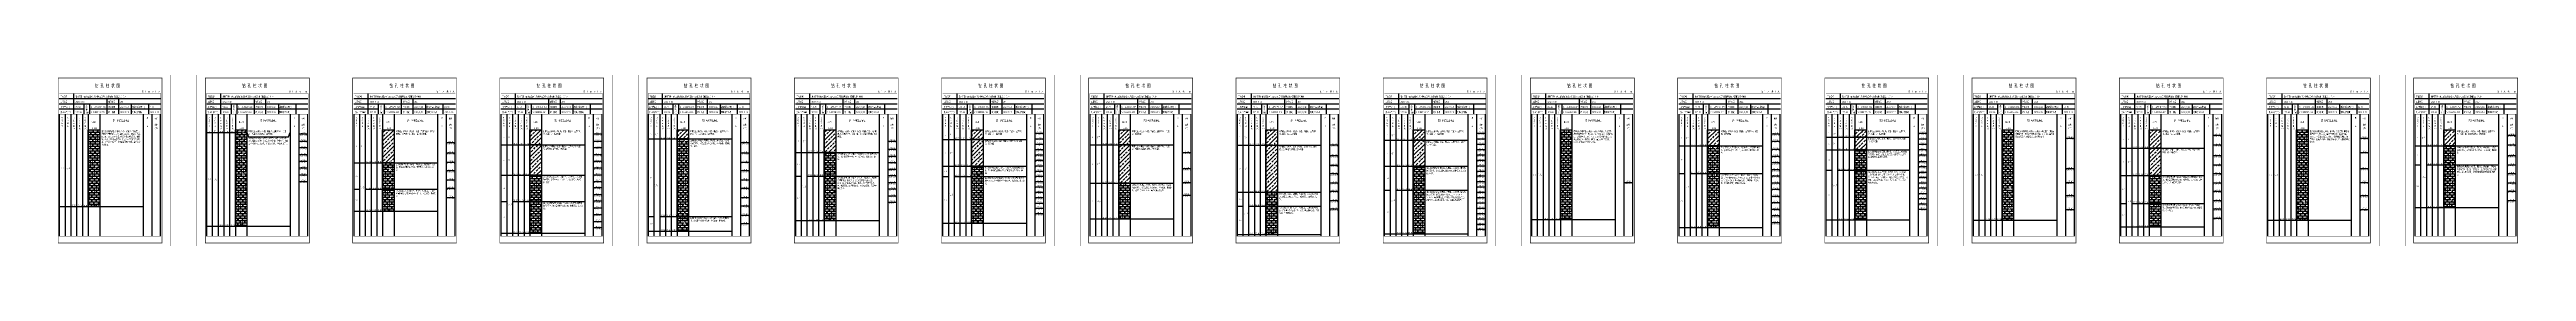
# Model space of a CAD drawing. Extents: x -17 to 4273, y -202 to 95.
import ezdxf
from ezdxf.enums import TextEntityAlignment as Align

# ---------------------------------------------------------------- set-up
doc = ezdxf.new("R2010")
doc.units = 0
doc.header["$MEASUREMENT"] = 0
doc.linetypes.add('DASHDOTX2', pattern=[2, 1, -0.5, 0, -0.5])
for name, color, linetype in [('GICAD_POUMIAN', 7, 'Continuous'), ('ZZT_BGBJ', 7, 'Continuous'), ('ZZT_FHD', 7, 'Continuous'), ('ZZT_SWBJ', 7, 'Continuous'), ('ZZT_TC', 7, 'Continuous')]:
    doc.layers.add(name, color=color, linetype=linetype)
doc.styles.add('BODYCONTENT', font='simfang.ttf', dxfattribs={"width": 0.7, "height": 2.8})
doc.styles.add('BODYTITLE', font='simfang.ttf', dxfattribs={"width": 0.7, "height": 3.6})
doc.styles.add('标注栏-第一列', font='', dxfattribs={"width": 0.7, "height": 3})
doc.styles.get('标注栏-第一列').set_extended_font_data('SimSun')
pattern_1 = [(0, (0, 0), (0, 4.05), []), (0, (3.24, 1.944), (4.05, 4.05), [0.162, -2.43, 2.43, -2.916])]
pattern_2 = [(45, (0, 0), (-7.071068, 7.071068), []), (45, (7.071, 0), (-7.071068, 7.071068), [4, -2])]

# ---------------------------------------------------------------- blocks, each defined once
blk = doc.blocks.new('FH_QIANG_C')
blk.add_wipeout([(0, 0), (1.1, 0), (1.1, 1.6), (0, 1.6)])
at = {"layer": 'GICAD_POUMIAN', "color": 1}
for p, q in [((0, 1.4), (0.3, 1.6)), ((0.3, 1.6), (0.6, 1.4)), ((0.3, 1), (0.8, 1)), ((0.3, 0.7), (0.8, 0.7)), ((0.3, 0.3), (0.9, 0.3)), ((0.6, 1.4), (0.8, 1.6)), ((0.6, 1.4), (0.6, 0)), ((0.8, 1.6), (1.1, 1.4))]:
    blk.add_line(p, q, dxfattribs=at)
blk = doc.blocks.new('zztWDswbj')
blk.add_wipeout([(0, -0.1), (3, -0.1), (3, 3.6), (0, 3.6)])
blk.add_hatch(color=5).paths.add_polyline_path([(1.5, 1), (2.5, 3.5), (0.5, 3.5)])
at = {"color": 5, "const_width": 0.1}
for points in [[(0, 1), (3, 1)], [(0.5, 0.5), (2.5, 0.5)], [(1, 0), (2, 0)]]:
    blk.add_lwpolyline(points, dxfattribs=at)
blk.add_lwpolyline([(0.5, 3.5), (2.5, 3.5), (1.5, 1)], close=True, dxfattribs=at)
blk = doc.blocks.new('block1', base_point=(16.8, 229))
for p, q in [((41.8, 229), (41.8, 265)), ((16.8, 256), (192.8, 256)), ((16.8, 247), (192.8, 247)), ((16.8, 238), (59.8, 238)), ((59.8, 229), (59.8, 247)), ((69.8, 229), (69.8, 247)), ((69.8, 238), (192.8, 238)), ((99.8, 229), (99.8, 256)), ((119.8, 229), (119.8, 256)), ((141.8, 229), (141.8, 247)), ((171.8, 229), (171.8, 247))]:
    blk.add_line(p, q)
for points, const_width in [([(0, 0), (210, 0), (210, 297), (0, 297)], 0.25), ([(14.8, 5), (194.8, 5), (194.8, 292), (14.8, 292)], 1), ([(16.8, 265), (192.8, 265), (192.8, 17), (16.8, 17)], 0.3)]:
    blk.add_lwpolyline(points, close=True, dxfattribs=dict(const_width=const_width))
at = {"const_width": 0.3}
blk.add_lwpolyline([(16.8, 229), (192.8, 229)], dxfattribs=at)
at = {"style": '标注栏-第一列', "width": 0.7}
for s, height, p in [('工程名称', 3, (18.8, 258)), ('潮州市饶平县汤溪镇大门坑村风坑自然村滑坡治理（勘查设计）项目', 3, (44.8, 258)), ('钻 孔 柱 状 图', 6, (78.7, 275.5)), ('第', 3, (159.9, 266.7)), (' 1', 3, (163.6, 266.8)), ('页', 3, (170.7, 266.7)), ('共', 3, (177.7, 266.7)), (' 1', 3, (181.3, 266.7)), ('页', 3, (188.2, 266.7)), ('工程编号', 3, (18.8, 249)), ('孔口高程(m)', 3, (18.8, 240)), ('孔口直径(mm)', 3, (18.8, 231)), ('2023-3-13', 3, (44.8, 249)), ('75.59', 3, (44.8, 240)), ('127.00', 3, (44.8, 231)), ('标', 3, (62.6, 235.7)), ('坐', 3, (62.6, 241.2)), ('(m) ', 3, (62.4, 230.6)), ('Y =', 3, (71.8, 231)), ('X =', 3, (71.8, 240)), ('2650237.083', 3, (77.8, 240)), ('488113.789', 3, (77.8, 231)), ('钻孔编号', 3, (101.8, 249)), ('开工日期', 3, (101.8, 240)), ('竣工日期', 3, (101.8, 231)), ('ZK1', 3, (121.8, 249)), ('2023/3/15', 3, (121.8, 240)), ('2023/3/16', 3, (121.8, 231)), ('稳定水位深度(m)', 3, (142.8, 240)), ('测量水位日期', 3, (142.8, 231)), ('9.80', 3, (173.8, 240)), ('2023-3-20', 3, (173.8, 231))]:
    blk.add_text(s, height=height, dxfattribs=at).set_placement(p)
blk = doc.blocks.new('zztSLbg')
blk.add_wipeout([(0, -0.1), (1, -0.1), (1, 3), (0, 3)])
at = {"color": 1, "const_width": 0.1}
for points in [[(0, 1), (0.5, 0), (1, 1)], [(0.5, 3), (0.5, 0)]]:
    blk.add_lwpolyline(points, dxfattribs=at)
blk = doc.blocks.new('block2', base_point=(16.8, 229))
for p, q in [((41.8, 229), (41.8, 265)), ((16.8, 256), (192.8, 256)), ((16.8, 247), (192.8, 247)), ((16.8, 238), (59.8, 238)), ((59.8, 229), (59.8, 247)), ((69.8, 229), (69.8, 247)), ((69.8, 238), (192.8, 238)), ((99.8, 229), (99.8, 256)), ((119.8, 229), (119.8, 256)), ((141.8, 229), (141.8, 247)), ((171.8, 229), (171.8, 247))]:
    blk.add_line(p, q)
for points, const_width in [([(0, 0), (210, 0), (210, 297), (0, 297)], 0.25), ([(14.8, 5), (194.8, 5), (194.8, 292), (14.8, 292)], 1), ([(16.8, 265), (192.8, 265), (192.8, 17), (16.8, 17)], 0.3)]:
    blk.add_lwpolyline(points, close=True, dxfattribs=dict(const_width=const_width))
at = {"const_width": 0.3}
blk.add_lwpolyline([(16.8, 229), (192.8, 229)], dxfattribs=at)
at = {"style": '标注栏-第一列', "width": 0.7}
for s, height, p in [('工程名称', 3, (18.8, 258)), ('潮州市饶平县汤溪镇大门坑村风坑自然村滑坡治理（勘查设计）项目', 3, (44.8, 258)), ('钻 孔 柱 状 图', 6, (78.7, 275.5)), ('第', 3, (159.9, 266.7)), (' 1', 3, (163.6, 266.8)), ('页', 3, (170.7, 266.7)), ('共', 3, (177.7, 266.7)), (' 1', 3, (181.3, 266.7)), ('页', 3, (188.2, 266.7)), ('工程编号', 3, (18.8, 249)), ('孔口高程(m)', 3, (18.8, 240)), ('孔口直径(mm)', 3, (18.8, 231)), ('2023-3-13', 3, (44.8, 249)), ('91.82', 3, (44.8, 240)), ('127.00', 3, (44.8, 231)), ('标', 3, (62.6, 235.7)), ('坐', 3, (62.6, 241.2)), ('(m) ', 3, (62.4, 230.6)), ('Y =', 3, (71.8, 231)), ('X =', 3, (71.8, 240)), ('2650229.680', 3, (77.8, 240)), ('488092.324', 3, (77.8, 231)), ('钻孔编号', 3, (101.8, 249)), ('开工日期', 3, (101.8, 240)), ('竣工日期', 3, (101.8, 231)), ('ZK2', 3, (121.8, 249)), ('2023/3/14', 3, (121.8, 240)), ('2023/3/14', 3, (121.8, 231)), ('稳定水位深度(m)', 3, (142.8, 240)), ('测量水位日期', 3, (142.8, 231))]:
    blk.add_text(s, height=height, dxfattribs=at).set_placement(p)
blk = doc.blocks.new('FH_QUAN_C')
blk.add_wipeout([(0, 0), (1.1, 0), (1.1, 1.6), (0, 1.6)])
at = {"layer": 'GICAD_POUMIAN', "color": 1}
for p, q in [((0, 1.4), (0.3, 1.6)), ((0.3, 1.6), (0.6, 1.4)), ((0.3, 1.3), (0.9, 1.3)), ((0.3, 0.8), (0.8, 0.8)), ((0.3, 0.4), (0.9, 0.4)), ((0.6, 1.4), (0.8, 1.6)), ((0.6, 1.4), (0.6, 0)), ((0.8, 1.6), (1.1, 1.4)), ((0.3, 0), (0.9, 0))]:
    blk.add_line(p, q, dxfattribs=at)
blk = doc.blocks.new('block3', base_point=(16.8, 229))
for p, q in [((41.8, 229), (41.8, 265)), ((16.8, 256), (192.8, 256)), ((16.8, 247), (192.8, 247)), ((16.8, 238), (59.8, 238)), ((59.8, 229), (59.8, 247)), ((69.8, 229), (69.8, 247)), ((69.8, 238), (192.8, 238)), ((99.8, 229), (99.8, 256)), ((119.8, 229), (119.8, 256)), ((141.8, 229), (141.8, 247)), ((171.8, 229), (171.8, 247))]:
    blk.add_line(p, q)
for points, const_width in [([(0, 0), (210, 0), (210, 297), (0, 297)], 0.25), ([(14.8, 5), (194.8, 5), (194.8, 292), (14.8, 292)], 1), ([(16.8, 265), (192.8, 265), (192.8, 17), (16.8, 17)], 0.3)]:
    blk.add_lwpolyline(points, close=True, dxfattribs=dict(const_width=const_width))
at = {"const_width": 0.3}
blk.add_lwpolyline([(16.8, 229), (192.8, 229)], dxfattribs=at)
at = {"style": '标注栏-第一列', "width": 0.7}
for s, height, p in [('工程名称', 3, (18.8, 258)), ('潮州市饶平县汤溪镇大门坑村风坑自然村滑坡治理（勘查设计）项目', 3, (44.8, 258)), ('钻 孔 柱 状 图', 6, (78.7, 275.5)), ('第', 3, (159.9, 266.7)), (' 1', 3, (163.6, 266.8)), ('页', 3, (170.7, 266.7)), ('共', 3, (177.7, 266.7)), (' 1', 3, (181.3, 266.7)), ('页', 3, (188.2, 266.7)), ('工程编号', 3, (18.8, 249)), ('孔口高程(m)', 3, (18.8, 240)), ('孔口直径(mm)', 3, (18.8, 231)), ('2023-3-13', 3, (44.8, 249)), ('77.26', 3, (44.8, 240)), ('127.00', 3, (44.8, 231)), ('标', 3, (62.6, 235.7)), ('坐', 3, (62.6, 241.2)), ('(m) ', 3, (62.4, 230.6)), ('Y =', 3, (71.8, 231)), ('X =', 3, (71.8, 240)), ('2650256.828', 3, (77.8, 240)), ('488116.993', 3, (77.8, 231)), ('钻孔编号', 3, (101.8, 249)), ('开工日期', 3, (101.8, 240)), ('竣工日期', 3, (101.8, 231)), ('ZK3', 3, (121.8, 249)), ('2023/3/16', 3, (121.8, 240)), ('2023/3/17', 3, (121.8, 231)), ('稳定水位深度(m)', 3, (142.8, 240)), ('测量水位日期', 3, (142.8, 231)), ('2023-3-20', 3, (173.8, 231)), ('10.50', 3, (173.8, 240))]:
    blk.add_text(s, height=height, dxfattribs=at).set_placement(p)
blk = doc.blocks.new('block4', base_point=(16.8, 229))
for p, q in [((41.8, 229), (41.8, 265)), ((16.8, 256), (192.8, 256)), ((16.8, 247), (192.8, 247)), ((16.8, 238), (59.8, 238)), ((59.8, 229), (59.8, 247)), ((69.8, 229), (69.8, 247)), ((69.8, 238), (192.8, 238)), ((99.8, 229), (99.8, 256)), ((119.8, 229), (119.8, 256)), ((141.8, 229), (141.8, 247)), ((171.8, 229), (171.8, 247))]:
    blk.add_line(p, q)
for points, const_width in [([(0, 0), (210, 0), (210, 297), (0, 297)], 0.25), ([(14.8, 5), (194.8, 5), (194.8, 292), (14.8, 292)], 1), ([(16.8, 265), (192.8, 265), (192.8, 17), (16.8, 17)], 0.3)]:
    blk.add_lwpolyline(points, close=True, dxfattribs=dict(const_width=const_width))
at = {"const_width": 0.3}
blk.add_lwpolyline([(16.8, 229), (192.8, 229)], dxfattribs=at)
at = {"style": '标注栏-第一列', "width": 0.7}
for s, height, p in [('工程名称', 3, (18.8, 258)), ('潮州市饶平县汤溪镇大门坑村风坑自然村滑坡治理（勘查设计）项目', 3, (44.8, 258)), ('钻 孔 柱 状 图', 6, (78.7, 275.5)), ('第', 3, (159.9, 266.7)), (' 1', 3, (163.6, 266.8)), ('页', 3, (170.7, 266.7)), ('共', 3, (177.7, 266.7)), (' 1', 3, (181.3, 266.7)), ('页', 3, (188.2, 266.7)), ('工程编号', 3, (18.8, 249)), ('孔口高程(m)', 3, (18.8, 240)), ('孔口直径(mm)', 3, (18.8, 231)), ('2023-3-13', 3, (44.8, 249)), ('96.18', 3, (44.8, 240)), ('127.00', 3, (44.8, 231)), ('标', 3, (62.6, 235.7)), ('坐', 3, (62.6, 241.2)), ('(m) ', 3, (62.4, 230.6)), ('Y =', 3, (71.8, 231)), ('X =', 3, (71.8, 240)), ('2650263.410', 3, (77.8, 240)), ('488086.561', 3, (77.8, 231)), ('钻孔编号', 3, (101.8, 249)), ('开工日期', 3, (101.8, 240)), ('竣工日期', 3, (101.8, 231)), ('ZK4', 3, (121.8, 249)), ('2023/3/14', 3, (121.8, 240)), ('2023/3/15', 3, (121.8, 231)), ('稳定水位深度(m)', 3, (142.8, 240)), ('测量水位日期', 3, (142.8, 231))]:
    blk.add_text(s, height=height, dxfattribs=at).set_placement(p)
blk = doc.blocks.new('block5', base_point=(16.8, 229))
for p, q in [((41.8, 229), (41.8, 265)), ((16.8, 256), (192.8, 256)), ((16.8, 247), (192.8, 247)), ((16.8, 238), (59.8, 238)), ((59.8, 229), (59.8, 247)), ((69.8, 229), (69.8, 247)), ((69.8, 238), (192.8, 238)), ((99.8, 229), (99.8, 256)), ((119.8, 229), (119.8, 256)), ((141.8, 229), (141.8, 247)), ((171.8, 229), (171.8, 247))]:
    blk.add_line(p, q)
for points, const_width in [([(0, 0), (210, 0), (210, 297), (0, 297)], 0.25), ([(14.8, 5), (194.8, 5), (194.8, 292), (14.8, 292)], 1), ([(16.8, 265), (192.8, 265), (192.8, 17), (16.8, 17)], 0.3)]:
    blk.add_lwpolyline(points, close=True, dxfattribs=dict(const_width=const_width))
at = {"const_width": 0.3}
blk.add_lwpolyline([(16.8, 229), (192.8, 229)], dxfattribs=at)
at = {"style": '标注栏-第一列', "width": 0.7}
for s, height, p in [('工程名称', 3, (18.8, 258)), ('潮州市饶平县汤溪镇大门坑村风坑自然村滑坡治理（勘查设计）项目', 3, (44.8, 258)), ('钻 孔 柱 状 图', 6, (78.7, 275.5)), ('第', 3, (159.9, 266.7)), (' 1', 3, (163.6, 266.8)), ('页', 3, (170.7, 266.7)), ('共', 3, (177.7, 266.7)), (' 1', 3, (181.3, 266.7)), ('页', 3, (188.2, 266.7)), ('工程编号', 3, (18.8, 249)), ('孔口高程(m)', 3, (18.8, 240)), ('孔口直径(mm)', 3, (18.8, 231)), ('2023-3-13', 3, (44.8, 249)), ('78.94', 3, (44.8, 240)), ('127.00', 3, (44.8, 231)), ('标', 3, (62.6, 235.7)), ('坐', 3, (62.6, 241.2)), ('(m) ', 3, (62.4, 230.6)), ('Y =', 3, (71.8, 231)), ('X =', 3, (71.8, 240)), ('2650290.890', 3, (77.8, 240)), ('488130.196', 3, (77.8, 231)), ('钻孔编号', 3, (101.8, 249)), ('开工日期', 3, (101.8, 240)), ('竣工日期', 3, (101.8, 231)), ('ZK5', 3, (121.8, 249)), ('2023/3/16', 3, (121.8, 240)), ('2023/3/16', 3, (121.8, 231)), ('稳定水位深度(m)', 3, (142.8, 240)), ('测量水位日期', 3, (142.8, 231)), ('2023-3-20', 3, (173.8, 231)), ('11.20', 3, (173.8, 240))]:
    blk.add_text(s, height=height, dxfattribs=at).set_placement(p)
blk = doc.blocks.new('block6', base_point=(16.8, 229))
for p, q in [((41.8, 229), (41.8, 265)), ((16.8, 256), (192.8, 256)), ((16.8, 247), (192.8, 247)), ((16.8, 238), (59.8, 238)), ((59.8, 229), (59.8, 247)), ((69.8, 229), (69.8, 247)), ((69.8, 238), (192.8, 238)), ((99.8, 229), (99.8, 256)), ((119.8, 229), (119.8, 256)), ((141.8, 229), (141.8, 247)), ((171.8, 229), (171.8, 247))]:
    blk.add_line(p, q)
for points, const_width in [([(0, 0), (210, 0), (210, 297), (0, 297)], 0.25), ([(14.8, 5), (194.8, 5), (194.8, 292), (14.8, 292)], 1), ([(16.8, 265), (192.8, 265), (192.8, 17), (16.8, 17)], 0.3)]:
    blk.add_lwpolyline(points, close=True, dxfattribs=dict(const_width=const_width))
at = {"const_width": 0.3}
blk.add_lwpolyline([(16.8, 229), (192.8, 229)], dxfattribs=at)
at = {"style": '标注栏-第一列', "width": 0.7}
for s, height, p in [('工程名称', 3, (18.8, 258)), ('潮州市饶平县汤溪镇大门坑村风坑自然村滑坡治理（勘查设计）项目', 3, (44.8, 258)), ('钻 孔 柱 状 图', 6, (78.7, 275.5)), ('第', 3, (159.9, 266.7)), (' 1', 3, (163.6, 266.8)), ('页', 3, (170.7, 266.7)), ('共', 3, (177.7, 266.7)), (' 1', 3, (181.3, 266.7)), ('页', 3, (188.2, 266.7)), ('工程编号', 3, (18.8, 249)), ('孔口高程(m)', 3, (18.8, 240)), ('孔口直径(mm)', 3, (18.8, 231)), ('2023-3-13', 3, (44.8, 249)), ('91.25', 3, (44.8, 240)), ('127.00', 3, (44.8, 231)), ('标', 3, (62.6, 235.7)), ('坐', 3, (62.6, 241.2)), ('(m) ', 3, (62.4, 230.6)), ('Y =', 3, (71.8, 231)), ('X =', 3, (71.8, 240)), ('2650295.370', 3, (77.8, 240)), ('488110.918', 3, (77.8, 231)), ('钻孔编号', 3, (101.8, 249)), ('开工日期', 3, (101.8, 240)), ('竣工日期', 3, (101.8, 231)), ('ZK6', 3, (121.8, 249)), ('2023/3/17', 3, (121.8, 240)), ('2023/3/18', 3, (121.8, 231)), ('稳定水位深度(m)', 3, (142.8, 240)), ('测量水位日期', 3, (142.8, 231))]:
    blk.add_text(s, height=height, dxfattribs=at).set_placement(p)
blk = doc.blocks.new('block7', base_point=(16.8, 229))
for p, q in [((41.8, 229), (41.8, 265)), ((16.8, 256), (192.8, 256)), ((16.8, 247), (192.8, 247)), ((16.8, 238), (59.8, 238)), ((59.8, 229), (59.8, 247)), ((69.8, 229), (69.8, 247)), ((69.8, 238), (192.8, 238)), ((99.8, 229), (99.8, 256)), ((119.8, 229), (119.8, 256)), ((141.8, 229), (141.8, 247)), ((171.8, 229), (171.8, 247))]:
    blk.add_line(p, q)
for points, const_width in [([(0, 0), (210, 0), (210, 297), (0, 297)], 0.25), ([(14.8, 5), (194.8, 5), (194.8, 292), (14.8, 292)], 1), ([(16.8, 265), (192.8, 265), (192.8, 17), (16.8, 17)], 0.3)]:
    blk.add_lwpolyline(points, close=True, dxfattribs=dict(const_width=const_width))
at = {"const_width": 0.3}
blk.add_lwpolyline([(16.8, 229), (192.8, 229)], dxfattribs=at)
at = {"style": '标注栏-第一列', "width": 0.7}
for s, height, p in [('工程名称', 3, (18.8, 258)), ('潮州市饶平县汤溪镇大门坑村风坑自然村滑坡治理（勘查设计）项目', 3, (44.8, 258)), ('钻 孔 柱 状 图', 6, (78.7, 275.5)), ('第', 3, (159.9, 266.7)), (' 1', 3, (163.6, 266.8)), ('页', 3, (170.7, 266.7)), ('共', 3, (177.7, 266.7)), (' 1', 3, (181.3, 266.7)), ('页', 3, (188.2, 266.7)), ('工程编号', 3, (18.8, 249)), ('孔口高程(m)', 3, (18.8, 240)), ('孔口直径(mm)', 3, (18.8, 231)), ('2023-3-13', 3, (44.8, 249)), ('102.18', 3, (44.8, 240)), ('127.00', 3, (44.8, 231)), ('标', 3, (62.6, 235.7)), ('坐', 3, (62.6, 241.2)), ('(m) ', 3, (62.4, 230.6)), ('Y =', 3, (71.8, 231)), ('X =', 3, (71.8, 240)), ('2650307.871', 3, (77.8, 240)), ('488094.193', 3, (77.8, 231)), ('钻孔编号', 3, (101.8, 249)), ('开工日期', 3, (101.8, 240)), ('竣工日期', 3, (101.8, 231)), ('ZK7', 3, (121.8, 249)), ('2023/3/15', 3, (121.8, 240)), ('2023/3/15', 3, (121.8, 231)), ('稳定水位深度(m)', 3, (142.8, 240)), ('测量水位日期', 3, (142.8, 231))]:
    blk.add_text(s, height=height, dxfattribs=at).set_placement(p)
blk = doc.blocks.new('block8', base_point=(16.8, 229))
for p, q in [((41.8, 229), (41.8, 265)), ((16.8, 256), (192.8, 256)), ((16.8, 247), (192.8, 247)), ((16.8, 238), (59.8, 238)), ((59.8, 229), (59.8, 247)), ((69.8, 229), (69.8, 247)), ((69.8, 238), (192.8, 238)), ((99.8, 229), (99.8, 256)), ((119.8, 229), (119.8, 256)), ((141.8, 229), (141.8, 247)), ((171.8, 229), (171.8, 247))]:
    blk.add_line(p, q)
for points, const_width in [([(0, 0), (210, 0), (210, 297), (0, 297)], 0.25), ([(14.8, 5), (194.8, 5), (194.8, 292), (14.8, 292)], 1), ([(16.8, 265), (192.8, 265), (192.8, 17), (16.8, 17)], 0.3)]:
    blk.add_lwpolyline(points, close=True, dxfattribs=dict(const_width=const_width))
at = {"const_width": 0.3}
blk.add_lwpolyline([(16.8, 229), (192.8, 229)], dxfattribs=at)
at = {"style": '标注栏-第一列', "width": 0.7}
for s, height, p in [('工程名称', 3, (18.8, 258)), ('潮州市饶平县汤溪镇大门坑村风坑自然村滑坡治理（勘查设计）项目', 3, (44.8, 258)), ('钻 孔 柱 状 图', 6, (78.7, 275.5)), ('第', 3, (159.9, 266.7)), (' 1', 3, (163.6, 266.8)), ('页', 3, (170.7, 266.7)), ('共', 3, (177.7, 266.7)), (' 1', 3, (181.3, 266.7)), ('页', 3, (188.2, 266.7)), ('工程编号', 3, (18.8, 249)), ('孔口高程(m)', 3, (18.8, 240)), ('孔口直径(mm)', 3, (18.8, 231)), ('2023-3-13', 3, (44.8, 249)), ('85.93', 3, (44.8, 240)), ('127.00', 3, (44.8, 231)), ('标', 3, (62.6, 235.7)), ('坐', 3, (62.6, 241.2)), ('(m) ', 3, (62.4, 230.6)), ('Y =', 3, (71.8, 231)), ('X =', 3, (71.8, 240)), ('2650333.675', 3, (77.8, 240)), ('488156.967', 3, (77.8, 231)), ('钻孔编号', 3, (101.8, 249)), ('开工日期', 3, (101.8, 240)), ('竣工日期', 3, (101.8, 231)), ('ZK8', 3, (121.8, 249)), ('2023/3/19', 3, (121.8, 240)), ('2023/3/19', 3, (121.8, 231)), ('稳定水位深度(m)', 3, (142.8, 240)), ('测量水位日期', 3, (142.8, 231))]:
    blk.add_text(s, height=height, dxfattribs=at).set_placement(p)
blk = doc.blocks.new('block9', base_point=(16.8, 229))
for p, q in [((41.8, 229), (41.8, 265)), ((16.8, 256), (192.8, 256)), ((16.8, 247), (192.8, 247)), ((16.8, 238), (59.8, 238)), ((59.8, 229), (59.8, 247)), ((69.8, 229), (69.8, 247)), ((69.8, 238), (192.8, 238)), ((99.8, 229), (99.8, 256)), ((119.8, 229), (119.8, 256)), ((141.8, 229), (141.8, 247)), ((171.8, 229), (171.8, 247))]:
    blk.add_line(p, q)
for points, const_width in [([(0, 0), (210, 0), (210, 297), (0, 297)], 0.25), ([(14.8, 5), (194.8, 5), (194.8, 292), (14.8, 292)], 1), ([(16.8, 265), (192.8, 265), (192.8, 17), (16.8, 17)], 0.3)]:
    blk.add_lwpolyline(points, close=True, dxfattribs=dict(const_width=const_width))
at = {"const_width": 0.3}
blk.add_lwpolyline([(16.8, 229), (192.8, 229)], dxfattribs=at)
at = {"style": '标注栏-第一列', "width": 0.7}
for s, height, p in [('工程名称', 3, (18.8, 258)), ('潮州市饶平县汤溪镇大门坑村风坑自然村滑坡治理（勘查设计）项目', 3, (44.8, 258)), ('钻 孔 柱 状 图', 6, (78.7, 275.5)), ('第', 3, (159.9, 266.7)), (' 1', 3, (163.6, 266.8)), ('页', 3, (170.7, 266.7)), ('共', 3, (177.7, 266.7)), (' 1', 3, (181.3, 266.7)), ('页', 3, (188.2, 266.7)), ('工程编号', 3, (18.8, 249)), ('孔口高程(m)', 3, (18.8, 240)), ('孔口直径(mm)', 3, (18.8, 231)), ('2023-3-13', 3, (44.8, 249)), ('96.01', 3, (44.8, 240)), ('127.00', 3, (44.8, 231)), ('标', 3, (62.6, 235.7)), ('坐', 3, (62.6, 241.2)), ('(m) ', 3, (62.4, 230.6)), ('Y =', 3, (71.8, 231)), ('X =', 3, (71.8, 240)), ('2650356.917', 3, (77.8, 240)), ('488138.019', 3, (77.8, 231)), ('钻孔编号', 3, (101.8, 249)), ('开工日期', 3, (101.8, 240)), ('竣工日期', 3, (101.8, 231)), ('ZK9', 3, (121.8, 249)), ('2023/3/18', 3, (121.8, 240)), ('2023/3/18', 3, (121.8, 231)), ('稳定水位深度(m)', 3, (142.8, 240)), ('测量水位日期', 3, (142.8, 231))]:
    blk.add_text(s, height=height, dxfattribs=at).set_placement(p)
blk = doc.blocks.new('block10', base_point=(16.8, 229))
for p, q in [((41.8, 229), (41.8, 265)), ((16.8, 256), (192.8, 256)), ((16.8, 247), (192.8, 247)), ((16.8, 238), (59.8, 238)), ((59.8, 229), (59.8, 247)), ((69.8, 229), (69.8, 247)), ((69.8, 238), (192.8, 238)), ((99.8, 229), (99.8, 256)), ((119.8, 229), (119.8, 256)), ((141.8, 229), (141.8, 247)), ((171.8, 229), (171.8, 247))]:
    blk.add_line(p, q)
for points, const_width in [([(0, 0), (210, 0), (210, 297), (0, 297)], 0.25), ([(14.8, 5), (194.8, 5), (194.8, 292), (14.8, 292)], 1), ([(16.8, 265), (192.8, 265), (192.8, 17), (16.8, 17)], 0.3)]:
    blk.add_lwpolyline(points, close=True, dxfattribs=dict(const_width=const_width))
at = {"const_width": 0.3}
blk.add_lwpolyline([(16.8, 229), (192.8, 229)], dxfattribs=at)
at = {"style": '标注栏-第一列', "width": 0.7}
for s, height, p in [('工程名称', 3, (18.8, 258)), ('潮州市饶平县汤溪镇大门坑村风坑自然村滑坡治理（勘查设计）项目', 3, (44.8, 258)), ('钻 孔 柱 状 图', 6, (78.7, 275.5)), ('第', 3, (159.9, 266.7)), (' 1', 3, (163.6, 266.8)), ('页', 3, (170.7, 266.7)), ('共', 3, (177.7, 266.7)), (' 1', 3, (181.3, 266.7)), ('页', 3, (188.2, 266.7)), ('工程编号', 3, (18.8, 249)), ('孔口高程(m)', 3, (18.8, 240)), ('孔口直径(mm)', 3, (18.8, 231)), ('2023-3-13', 3, (44.8, 249)), ('115.48', 3, (44.8, 240)), ('127.00', 3, (44.8, 231)), ('标', 3, (62.6, 235.7)), ('坐', 3, (62.6, 241.2)), ('(m) ', 3, (62.4, 230.6)), ('Y =', 3, (71.8, 231)), ('X =', 3, (71.8, 240)), ('2650381.265', 3, (77.8, 240)), ('488118.171', 3, (77.8, 231)), ('钻孔编号', 3, (101.8, 249)), ('开工日期', 3, (101.8, 240)), ('竣工日期', 3, (101.8, 231)), ('ZK10', 3, (121.8, 249)), ('2023/3/15', 3, (121.8, 240)), ('2023/3/16', 3, (121.8, 231)), ('稳定水位深度(m)', 3, (142.8, 240)), ('测量水位日期', 3, (142.8, 231))]:
    blk.add_text(s, height=height, dxfattribs=at).set_placement(p)
blk = doc.blocks.new('block11', base_point=(16.8, 229))
for p, q in [((41.8, 229), (41.8, 265)), ((16.8, 256), (192.8, 256)), ((16.8, 247), (192.8, 247)), ((16.8, 238), (59.8, 238)), ((59.8, 229), (59.8, 247)), ((69.8, 229), (69.8, 247)), ((69.8, 238), (192.8, 238)), ((99.8, 229), (99.8, 256)), ((119.8, 229), (119.8, 256)), ((141.8, 229), (141.8, 247)), ((171.8, 229), (171.8, 247))]:
    blk.add_line(p, q)
for points, const_width in [([(0, 0), (210, 0), (210, 297), (0, 297)], 0.25), ([(14.8, 5), (194.8, 5), (194.8, 292), (14.8, 292)], 1), ([(16.8, 265), (192.8, 265), (192.8, 17), (16.8, 17)], 0.3)]:
    blk.add_lwpolyline(points, close=True, dxfattribs=dict(const_width=const_width))
at = {"const_width": 0.3}
blk.add_lwpolyline([(16.8, 229), (192.8, 229)], dxfattribs=at)
at = {"style": '标注栏-第一列', "width": 0.7}
for s, height, p in [('工程名称', 3, (18.8, 258)), ('潮州市饶平县汤溪镇大门坑村风坑自然村滑坡治理（勘查设计）项目', 3, (44.8, 258)), ('钻 孔 柱 状 图', 6, (78.7, 275.5)), ('第', 3, (159.9, 266.7)), (' 1', 3, (163.6, 266.8)), ('页', 3, (170.7, 266.7)), ('共', 3, (177.7, 266.7)), (' 1', 3, (181.3, 266.7)), ('页', 3, (188.2, 266.7)), ('工程编号', 3, (18.8, 249)), ('孔口高程(m)', 3, (18.8, 240)), ('孔口直径(mm)', 3, (18.8, 231)), ('2023-3-13', 3, (44.8, 249)), ('86.12', 3, (44.8, 240)), ('127.00', 3, (44.8, 231)), ('标', 3, (62.6, 235.7)), ('坐', 3, (62.6, 241.2)), ('(m) ', 3, (62.4, 230.6)), ('Y =', 3, (71.8, 231)), ('X =', 3, (71.8, 240)), ('2650367.013', 3, (77.8, 240)), ('488195.799', 3, (77.8, 231)), ('钻孔编号', 3, (101.8, 249)), ('开工日期', 3, (101.8, 240)), ('竣工日期', 3, (101.8, 231)), ('ZK11', 3, (121.8, 249)), ('2023/3/19', 3, (121.8, 240)), ('2023/3/19', 3, (121.8, 231)), ('稳定水位深度(m)', 3, (142.8, 240)), ('测量水位日期', 3, (142.8, 231))]:
    blk.add_text(s, height=height, dxfattribs=at).set_placement(p)
blk = doc.blocks.new('block12', base_point=(16.8, 229))
for p, q in [((41.8, 229), (41.8, 265)), ((16.8, 256), (192.8, 256)), ((16.8, 247), (192.8, 247)), ((16.8, 238), (59.8, 238)), ((59.8, 229), (59.8, 247)), ((69.8, 229), (69.8, 247)), ((69.8, 238), (192.8, 238)), ((99.8, 229), (99.8, 256)), ((119.8, 229), (119.8, 256)), ((141.8, 229), (141.8, 247)), ((171.8, 229), (171.8, 247))]:
    blk.add_line(p, q)
for points, const_width in [([(0, 0), (210, 0), (210, 297), (0, 297)], 0.25), ([(14.8, 5), (194.8, 5), (194.8, 292), (14.8, 292)], 1), ([(16.8, 265), (192.8, 265), (192.8, 17), (16.8, 17)], 0.3)]:
    blk.add_lwpolyline(points, close=True, dxfattribs=dict(const_width=const_width))
at = {"const_width": 0.3}
blk.add_lwpolyline([(16.8, 229), (192.8, 229)], dxfattribs=at)
at = {"style": '标注栏-第一列', "width": 0.7}
for s, height, p in [('工程名称', 3, (18.8, 258)), ('潮州市饶平县汤溪镇大门坑村风坑自然村滑坡治理（勘查设计）项目', 3, (44.8, 258)), ('钻 孔 柱 状 图', 6, (78.7, 275.5)), ('第', 3, (159.9, 266.7)), (' 1', 3, (163.6, 266.8)), ('页', 3, (170.7, 266.7)), ('共', 3, (177.7, 266.7)), (' 1', 3, (181.3, 266.7)), ('页', 3, (188.2, 266.7)), ('工程编号', 3, (18.8, 249)), ('孔口高程(m)', 3, (18.8, 240)), ('孔口直径(mm)', 3, (18.8, 231)), ('2023-3-13', 3, (44.8, 249)), ('99.64', 3, (44.8, 240)), ('127.00', 3, (44.8, 231)), ('标', 3, (62.6, 235.7)), ('坐', 3, (62.6, 241.2)), ('(m) ', 3, (62.4, 230.6)), ('Y =', 3, (71.8, 231)), ('X =', 3, (71.8, 240)), ('2650383.476', 3, (77.8, 240)), ('488186.211', 3, (77.8, 231)), ('钻孔编号', 3, (101.8, 249)), ('开工日期', 3, (101.8, 240)), ('竣工日期', 3, (101.8, 231)), ('ZK12', 3, (121.8, 249)), ('2023/3/17', 3, (121.8, 240)), ('2023/3/18', 3, (121.8, 231)), ('稳定水位深度(m)', 3, (142.8, 240)), ('测量水位日期', 3, (142.8, 231))]:
    blk.add_text(s, height=height, dxfattribs=at).set_placement(p)
blk = doc.blocks.new('block13', base_point=(16.8, 229))
for p, q in [((41.8, 229), (41.8, 265)), ((16.8, 256), (192.8, 256)), ((16.8, 247), (192.8, 247)), ((16.8, 238), (59.8, 238)), ((59.8, 229), (59.8, 247)), ((69.8, 229), (69.8, 247)), ((69.8, 238), (192.8, 238)), ((99.8, 229), (99.8, 256)), ((119.8, 229), (119.8, 256)), ((141.8, 229), (141.8, 247)), ((171.8, 229), (171.8, 247))]:
    blk.add_line(p, q)
for points, const_width in [([(0, 0), (210, 0), (210, 297), (0, 297)], 0.25), ([(14.8, 5), (194.8, 5), (194.8, 292), (14.8, 292)], 1), ([(16.8, 265), (192.8, 265), (192.8, 17), (16.8, 17)], 0.3)]:
    blk.add_lwpolyline(points, close=True, dxfattribs=dict(const_width=const_width))
at = {"const_width": 0.3}
blk.add_lwpolyline([(16.8, 229), (192.8, 229)], dxfattribs=at)
at = {"style": '标注栏-第一列', "width": 0.7}
for s, height, p in [('工程名称', 3, (18.8, 258)), ('潮州市饶平县汤溪镇大门坑村风坑自然村滑坡治理（勘查设计）项目', 3, (44.8, 258)), ('钻 孔 柱 状 图', 6, (78.7, 275.5)), ('第', 3, (159.9, 266.7)), (' 1', 3, (163.6, 266.8)), ('页', 3, (170.7, 266.7)), ('共', 3, (177.7, 266.7)), (' 1', 3, (181.3, 266.7)), ('页', 3, (188.2, 266.7)), ('工程编号', 3, (18.8, 249)), ('孔口高程(m)', 3, (18.8, 240)), ('孔口直径(mm)', 3, (18.8, 231)), ('2023-3-13', 3, (44.8, 249)), ('109.86', 3, (44.8, 240)), ('127.00', 3, (44.8, 231)), ('标', 3, (62.6, 235.7)), ('坐', 3, (62.6, 241.2)), ('(m) ', 3, (62.4, 230.6)), ('Y =', 3, (71.8, 231)), ('X =', 3, (71.8, 240)), ('2650397.751', 3, (77.8, 240)), ('488177.174', 3, (77.8, 231)), ('钻孔编号', 3, (101.8, 249)), ('开工日期', 3, (101.8, 240)), ('竣工日期', 3, (101.8, 231)), ('ZK13', 3, (121.8, 249)), ('2023/3/16', 3, (121.8, 240)), ('2023/3/17', 3, (121.8, 231)), ('稳定水位深度(m)', 3, (142.8, 240)), ('测量水位日期', 3, (142.8, 231))]:
    blk.add_text(s, height=height, dxfattribs=at).set_placement(p)
blk = doc.blocks.new('block14', base_point=(16.8, 229))
for p, q in [((41.8, 229), (41.8, 265)), ((16.8, 256), (192.8, 256)), ((16.8, 247), (192.8, 247)), ((16.8, 238), (59.8, 238)), ((59.8, 229), (59.8, 247)), ((69.8, 229), (69.8, 247)), ((69.8, 238), (192.8, 238)), ((99.8, 229), (99.8, 256)), ((119.8, 229), (119.8, 256)), ((141.8, 229), (141.8, 247)), ((171.8, 229), (171.8, 247))]:
    blk.add_line(p, q)
for points, const_width in [([(0, 0), (210, 0), (210, 297), (0, 297)], 0.25), ([(14.8, 5), (194.8, 5), (194.8, 292), (14.8, 292)], 1), ([(16.8, 265), (192.8, 265), (192.8, 17), (16.8, 17)], 0.3)]:
    blk.add_lwpolyline(points, close=True, dxfattribs=dict(const_width=const_width))
at = {"const_width": 0.3}
blk.add_lwpolyline([(16.8, 229), (192.8, 229)], dxfattribs=at)
at = {"style": '标注栏-第一列', "width": 0.7}
for s, height, p in [('工程名称', 3, (18.8, 258)), ('潮州市饶平县汤溪镇大门坑村风坑自然村滑坡治理（勘查设计）项目', 3, (44.8, 258)), ('钻 孔 柱 状 图', 6, (78.7, 275.5)), ('第', 3, (159.9, 266.7)), (' 1', 3, (163.6, 266.8)), ('页', 3, (170.7, 266.7)), ('共', 3, (177.7, 266.7)), (' 1', 3, (181.3, 266.7)), ('页', 3, (188.2, 266.7)), ('工程编号', 3, (18.8, 249)), ('孔口高程(m)', 3, (18.8, 240)), ('孔口直径(mm)', 3, (18.8, 231)), ('2023-3-13', 3, (44.8, 249)), ('76.78', 3, (44.8, 240)), ('127.00', 3, (44.8, 231)), ('标', 3, (62.6, 235.7)), ('坐', 3, (62.6, 241.2)), ('(m) ', 3, (62.4, 230.6)), ('Y =', 3, (71.8, 231)), ('X =', 3, (71.8, 240)), ('2650370.001', 3, (77.8, 240)), ('488248.864', 3, (77.8, 231)), ('钻孔编号', 3, (101.8, 249)), ('开工日期', 3, (101.8, 240)), ('竣工日期', 3, (101.8, 231)), ('ZK14', 3, (121.8, 249)), ('2023/3/19', 3, (121.8, 240)), ('2023/3/19', 3, (121.8, 231)), ('稳定水位深度(m)', 3, (142.8, 240)), ('测量水位日期', 3, (142.8, 231)), ('2023-3-20', 3, (173.8, 231)), ('10.40', 3, (173.8, 240))]:
    blk.add_text(s, height=height, dxfattribs=at).set_placement(p)
blk = doc.blocks.new('block15', base_point=(16.8, 229))
for p, q in [((41.8, 229), (41.8, 265)), ((16.8, 256), (192.8, 256)), ((16.8, 247), (192.8, 247)), ((16.8, 238), (59.8, 238)), ((59.8, 229), (59.8, 247)), ((69.8, 229), (69.8, 247)), ((69.8, 238), (192.8, 238)), ((99.8, 229), (99.8, 256)), ((119.8, 229), (119.8, 256)), ((141.8, 229), (141.8, 247)), ((171.8, 229), (171.8, 247))]:
    blk.add_line(p, q)
for points, const_width in [([(0, 0), (210, 0), (210, 297), (0, 297)], 0.25), ([(14.8, 5), (194.8, 5), (194.8, 292), (14.8, 292)], 1), ([(16.8, 265), (192.8, 265), (192.8, 17), (16.8, 17)], 0.3)]:
    blk.add_lwpolyline(points, close=True, dxfattribs=dict(const_width=const_width))
at = {"const_width": 0.3}
blk.add_lwpolyline([(16.8, 229), (192.8, 229)], dxfattribs=at)
at = {"style": '标注栏-第一列', "width": 0.7}
for s, height, p in [('工程名称', 3, (18.8, 258)), ('潮州市饶平县汤溪镇大门坑村风坑自然村滑坡治理（勘查设计）项目', 3, (44.8, 258)), ('钻 孔 柱 状 图', 6, (78.7, 275.5)), ('第', 3, (159.9, 266.7)), (' 1', 3, (163.6, 266.8)), ('页', 3, (170.7, 266.7)), ('共', 3, (177.7, 266.7)), (' 1', 3, (181.3, 266.7)), ('页', 3, (188.2, 266.7)), ('工程编号', 3, (18.8, 249)), ('孔口高程(m)', 3, (18.8, 240)), ('孔口直径(mm)', 3, (18.8, 231)), ('2023-3-13', 3, (44.8, 249)), ('96.85', 3, (44.8, 240)), ('127.00', 3, (44.8, 231)), ('标', 3, (62.6, 235.7)), ('坐', 3, (62.6, 241.2)), ('(m) ', 3, (62.4, 230.6)), ('Y =', 3, (71.8, 231)), ('X =', 3, (71.8, 240)), ('2650407.689', 3, (77.8, 240)), ('488254.497', 3, (77.8, 231)), ('钻孔编号', 3, (101.8, 249)), ('开工日期', 3, (101.8, 240)), ('竣工日期', 3, (101.8, 231)), ('ZK15', 3, (121.8, 249)), ('2023/3/18', 3, (121.8, 240)), ('2023/3/18', 3, (121.8, 231)), ('稳定水位深度(m)', 3, (142.8, 240)), ('测量水位日期', 3, (142.8, 231))]:
    blk.add_text(s, height=height, dxfattribs=at).set_placement(p)
blk = doc.blocks.new('block16', base_point=(16.8, 229))
for p, q in [((41.8, 229), (41.8, 265)), ((16.8, 256), (192.8, 256)), ((16.8, 247), (192.8, 247)), ((16.8, 238), (59.8, 238)), ((59.8, 229), (59.8, 247)), ((69.8, 229), (69.8, 247)), ((69.8, 238), (192.8, 238)), ((99.8, 229), (99.8, 256)), ((119.8, 229), (119.8, 256)), ((141.8, 229), (141.8, 247)), ((171.8, 229), (171.8, 247))]:
    blk.add_line(p, q)
for points, const_width in [([(0, 0), (210, 0), (210, 297), (0, 297)], 0.25), ([(14.8, 5), (194.8, 5), (194.8, 292), (14.8, 292)], 1), ([(16.8, 265), (192.8, 265), (192.8, 17), (16.8, 17)], 0.3)]:
    blk.add_lwpolyline(points, close=True, dxfattribs=dict(const_width=const_width))
at = {"const_width": 0.3}
blk.add_lwpolyline([(16.8, 229), (192.8, 229)], dxfattribs=at)
at = {"style": '标注栏-第一列', "width": 0.7}
for s, height, p in [('工程名称', 3, (18.8, 258)), ('潮州市饶平县汤溪镇大门坑村风坑自然村滑坡治理（勘查设计）项目', 3, (44.8, 258)), ('钻 孔 柱 状 图', 6, (78.7, 275.5)), ('第', 3, (159.9, 266.7)), (' 1', 3, (163.6, 266.8)), ('页', 3, (170.7, 266.7)), ('共', 3, (177.7, 266.7)), (' 1', 3, (181.3, 266.7)), ('页', 3, (188.2, 266.7)), ('工程编号', 3, (18.8, 249)), ('孔口高程(m)', 3, (18.8, 240)), ('孔口直径(mm)', 3, (18.8, 231)), ('2023-3-13', 3, (44.8, 249)), ('79.93', 3, (44.8, 240)), ('127.00', 3, (44.8, 231)), ('标', 3, (62.6, 235.7)), ('坐', 3, (62.6, 241.2)), ('(m) ', 3, (62.4, 230.6)), ('Y =', 3, (71.8, 231)), ('X =', 3, (71.8, 240)), ('2650373.653', 3, (77.8, 240)), ('488287.130', 3, (77.8, 231)), ('钻孔编号', 3, (101.8, 249)), ('开工日期', 3, (101.8, 240)), ('竣工日期', 3, (101.8, 231)), ('ZK16', 3, (121.8, 249)), ('2023/3/19', 3, (121.8, 240)), ('2023/3/19', 3, (121.8, 231)), ('稳定水位深度(m)', 3, (142.8, 240)), ('测量水位日期', 3, (142.8, 231)), ('2023-3-20', 3, (173.8, 231)), ('12.60', 3, (173.8, 240))]:
    blk.add_text(s, height=height, dxfattribs=at).set_placement(p)
blk = doc.blocks.new('block17', base_point=(16.8, 229))
for p, q in [((41.8, 229), (41.8, 265)), ((16.8, 256), (192.8, 256)), ((16.8, 247), (192.8, 247)), ((16.8, 238), (59.8, 238)), ((59.8, 229), (59.8, 247)), ((69.8, 229), (69.8, 247)), ((69.8, 238), (192.8, 238)), ((99.8, 229), (99.8, 256)), ((119.8, 229), (119.8, 256)), ((141.8, 229), (141.8, 247)), ((171.8, 229), (171.8, 247))]:
    blk.add_line(p, q)
for points, const_width in [([(0, 0), (210, 0), (210, 297), (0, 297)], 0.25), ([(14.8, 5), (194.8, 5), (194.8, 292), (14.8, 292)], 1), ([(16.8, 265), (192.8, 265), (192.8, 17), (16.8, 17)], 0.3)]:
    blk.add_lwpolyline(points, close=True, dxfattribs=dict(const_width=const_width))
at = {"const_width": 0.3}
blk.add_lwpolyline([(16.8, 229), (192.8, 229)], dxfattribs=at)
at = {"style": '标注栏-第一列', "width": 0.7}
for s, height, p in [('工程名称', 3, (18.8, 258)), ('潮州市饶平县汤溪镇大门坑村风坑自然村滑坡治理（勘查设计）项目', 3, (44.8, 258)), ('钻 孔 柱 状 图', 6, (78.7, 275.5)), ('第', 3, (159.9, 266.7)), (' 1', 3, (163.6, 266.8)), ('页', 3, (170.7, 266.7)), ('共', 3, (177.7, 266.7)), (' 1', 3, (181.3, 266.7)), ('页', 3, (188.2, 266.7)), ('工程编号', 3, (18.8, 249)), ('孔口高程(m)', 3, (18.8, 240)), ('孔口直径(mm)', 3, (18.8, 231)), ('2023-3-13', 3, (44.8, 249)), ('89.76', 3, (44.8, 240)), ('127.00', 3, (44.8, 231)), ('标', 3, (62.6, 235.7)), ('坐', 3, (62.6, 241.2)), ('(m) ', 3, (62.4, 230.6)), ('Y =', 3, (71.8, 231)), ('X =', 3, (71.8, 240)), ('2650393.524', 3, (77.8, 240)), ('488290.639', 3, (77.8, 231)), ('钻孔编号', 3, (101.8, 249)), ('开工日期', 3, (101.8, 240)), ('竣工日期', 3, (101.8, 231)), ('ZK17', 3, (121.8, 249)), ('2023/3/18', 3, (121.8, 240)), ('2023/3/18', 3, (121.8, 231)), ('稳定水位深度(m)', 3, (142.8, 240)), ('测量水位日期', 3, (142.8, 231))]:
    blk.add_text(s, height=height, dxfattribs=at).set_placement(p)

msp = doc.modelspace()

# ---------------------------------------------------------------- hatches: boundary and pattern name
at = {"layer": 'ZZT_TC'}
h = msp.add_hatch(dxfattribs=at)
h.set_pattern_fill('GKFSZNY', color=256, style=0)
h.set_pattern_definition(pattern_1)
h.paths.add_polyline_path([(50, 0), (70, 0), (70, -133.3), (50, -133.3)], flags=0)
h = msp.add_hatch(dxfattribs=at)
h.set_pattern_fill('GKFZNT', color=256, style=0)
h.set_pattern_definition(pattern_2)
h.paths.add_polyline_path([(305, 0), (325, 0), (325, -5), (305, -5)], flags=0)
h = msp.add_hatch(dxfattribs=at)
h.set_pattern_fill('GKFZNT', color=256, style=0)
h.set_pattern_definition(pattern_2)
h.paths.add_polyline_path([(560, 0), (580, 0), (580, -57.3), (560, -57.3)], flags=0)
h = msp.add_hatch(dxfattribs=at)
h.set_pattern_fill('GKFZNT', color=256, style=0)
h.set_pattern_definition(pattern_2)
h.paths.add_polyline_path([(815, 0), (835, 0), (835, -26), (815, -26)], flags=0)
h = msp.add_hatch(dxfattribs=at)
h.set_pattern_fill('GKFZNT', color=256, style=0)
h.set_pattern_definition(pattern_2)
h.paths.add_polyline_path([(1070, 0), (1090, 0), (1090, -16), (1070, -16)], flags=0)
h = msp.add_hatch(dxfattribs=at)
h.set_pattern_fill('GKFZNT', color=256, style=0)
h.set_pattern_definition(pattern_2)
h.paths.add_polyline_path([(1325, 0), (1345, 0), (1345, -39.5), (1325, -39.5)], flags=0)
h = msp.add_hatch(dxfattribs=at)
h.set_pattern_fill('GKFZNT', color=256, style=0)
h.set_pattern_definition(pattern_2)
h.paths.add_polyline_path([(1580, 0), (1600, 0), (1600, -16.8), (1580, -16.8)], flags=0)
h = msp.add_hatch(dxfattribs=at)
h.set_pattern_fill('GKFZNT', color=256, style=0)
h.set_pattern_definition(pattern_2)
h.paths.add_polyline_path([(1835, 0), (1855, 0), (1855, -26), (1835, -26)], flags=0)
h = msp.add_hatch(dxfattribs=at)
h.set_pattern_fill('GKFZNT', color=256, style=0)
h.set_pattern_definition(pattern_2)
h.paths.add_polyline_path([(2090, 0), (2110, 0), (2110, -26.7), (2090, -26.7)], flags=0)
h = msp.add_hatch(dxfattribs=at)
h.set_pattern_fill('GKFZNT', color=256, style=0)
h.set_pattern_definition(pattern_2)
h.paths.add_polyline_path([(2345, 0), (2365, 0), (2365, -18.4), (2345, -18.4)], flags=0)
h = msp.add_hatch(dxfattribs=at)
h.set_pattern_fill('GKFSZNY', color=256, style=0)
h.set_pattern_definition(pattern_1)
h.paths.add_polyline_path([(2600, 0), (2620, 0), (2620, -156), (2600, -156)], flags=0)
h = msp.add_hatch(dxfattribs=at)
h.set_pattern_fill('GKFZNT', color=256, style=0)
h.set_pattern_definition(pattern_2)
h.paths.add_polyline_path([(2855, 0), (2875, 0), (2875, -28), (2855, -28)], flags=0)
h = msp.add_hatch(dxfattribs=at)
h.set_pattern_fill('GKFZNT', color=256, style=0)
h.set_pattern_definition(pattern_2)
h.paths.add_polyline_path([(3110, 0), (3130, 0), (3130, -12.8), (3110, -12.8)], flags=0)
h = msp.add_hatch(dxfattribs=at)
h.set_pattern_fill('GKFSZNY', color=256, style=0)
h.set_pattern_definition(pattern_1)
h.paths.add_polyline_path([(3365, 0), (3385, 0), (3385, -157), (3365, -157)], flags=0)
h = msp.add_hatch(dxfattribs=at)
h.set_pattern_fill('GKFZNT', color=256, style=0)
h.set_pattern_definition(pattern_2)
h.paths.add_polyline_path([(3620, 0), (3640, 0), (3640, -32), (3620, -32)], flags=0)
h = msp.add_hatch(dxfattribs=at)
h.set_pattern_fill('GKFSZNY', color=256, style=0)
h.set_pattern_definition(pattern_1)
h.paths.add_polyline_path([(3875, 0), (3895, 0), (3895, -157), (3875, -157)], flags=0)
h = msp.add_hatch(dxfattribs=at)
h.set_pattern_fill('GKFZNT', color=256, style=0)
h.set_pattern_definition(pattern_2)
h.paths.add_polyline_path([(4130, 0), (4150, 0), (4150, -28), (4130, -28)], flags=0)
h = msp.add_hatch(dxfattribs=at)
h.set_pattern_fill('GKFSZNY', color=256, style=0)
h.set_pattern_definition(pattern_1)
h.paths.add_polyline_path([(305, -5), (325, -5), (325, -167.5), (305, -167.5)], flags=0)
h = msp.add_hatch(dxfattribs=at)
h.set_pattern_fill('GKFZNT', color=256, style=0)
h.set_pattern_definition(pattern_2)
h.paths.add_polyline_path([(815, -26), (835, -26), (835, -79), (815, -79)], flags=0)
h = msp.add_hatch(dxfattribs=at)
h.set_pattern_fill('GKFSZNY', color=256, style=0)
h.set_pattern_definition(pattern_1)
h.paths.add_polyline_path([(1070, -16), (1090, -16), (1090, -150.7), (1070, -150.7)], flags=0)
h = msp.add_hatch(dxfattribs=at)
h.set_pattern_fill('GKFSZNY', color=256, style=0)
h.set_pattern_definition(pattern_1)
h.paths.add_polyline_path([(1325, -39.5), (1345, -39.5), (1345, -80.5), (1325, -80.5)], flags=0)
h = msp.add_hatch(dxfattribs=at)
h.set_pattern_fill('GKFZNT', color=256, style=0)
h.set_pattern_definition(pattern_2)
h.paths.add_polyline_path([(1580, -16.8), (1600, -16.8), (1600, -63.2), (1580, -63.2)], flags=0)
h = msp.add_hatch(dxfattribs=at)
h.set_pattern_fill('GKFZNT', color=256, style=0)
h.set_pattern_definition(pattern_2)
h.paths.add_polyline_path([(1835, -26), (1855, -26), (1855, -93), (1835, -93)], flags=0)
h = msp.add_hatch(dxfattribs=at)
h.set_pattern_fill('GKFZNT', color=256, style=0)
h.set_pattern_definition(pattern_2)
h.paths.add_polyline_path([(2090, -26.7), (2110, -26.7), (2110, -108.7), (2090, -108.7)], flags=0)
h = msp.add_hatch(dxfattribs=at)
h.set_pattern_fill('GKFZNT', color=256, style=0)
h.set_pattern_definition(pattern_2)
h.paths.add_polyline_path([(2345, -18.4), (2365, -18.4), (2365, -63.6), (2345, -63.6)], flags=0)
h = msp.add_hatch(dxfattribs=at)
h.set_pattern_fill('GKFSZNY', color=256, style=0)
h.set_pattern_definition(pattern_1)
h.paths.add_polyline_path([(2855, -28), (2875, -28), (2875, -76), (2855, -76)], flags=0)
h = msp.add_hatch(dxfattribs=at)
h.set_pattern_fill('GKFZNT', color=256, style=0)
h.set_pattern_definition(pattern_2)
h.paths.add_polyline_path([(3110, -12.8), (3130, -12.8), (3130, -35.2), (3110, -35.2)], flags=0)
h = msp.add_hatch(dxfattribs=at)
h.set_pattern_fill('GKFSZNY', color=256, style=0)
h.set_pattern_definition(pattern_1)
h.paths.add_polyline_path([(3110, -35.2), (3130, -35.2), (3130, -70.4), (3110, -70.4)], flags=0)
h = msp.add_hatch(dxfattribs=at)
h.set_pattern_fill('GKFZNT', color=256, style=0)
h.set_pattern_definition(pattern_2)
h.paths.add_polyline_path([(3620, -32), (3640, -32), (3640, -79.3), (3620, -79.3)], flags=0)
h = msp.add_hatch(dxfattribs=at)
h.set_pattern_fill('GKFSZNY', color=256, style=0)
h.set_pattern_definition(pattern_1)
h.paths.add_polyline_path([(4130, -28), (4150, -28), (4150, -61.3), (4130, -61.3)], flags=0)
h = msp.add_hatch(dxfattribs=at)
h.set_pattern_fill('GKFSZNY', color=256, style=0)
h.set_pattern_definition(pattern_1)
h.paths.add_polyline_path([(560, -57.3), (580, -57.3), (580, -103.3), (560, -103.3)], flags=0)
h = msp.add_hatch(dxfattribs=at)
h.set_pattern_fill('GKFSZNY', color=256, style=0)
h.set_pattern_definition(pattern_1)
h.paths.add_polyline_path([(815, -79), (835, -79), (835, -124.5), (815, -124.5)], flags=0)
h = msp.add_hatch(dxfattribs=at)
h.set_pattern_fill('GKFSZNY', color=256, style=0)
h.set_pattern_definition(pattern_1)
h.paths.add_polyline_path([(1580, -63.2), (1600, -63.2), (1600, -81.2), (1580, -81.2)], flags=0)
h = msp.add_hatch(dxfattribs=at)
h.set_pattern_fill('GKFSZNY', color=256, style=0)
h.set_pattern_definition(pattern_1)
h.paths.add_polyline_path([(2345, -63.6), (2365, -63.6), (2365, -105.2), (2345, -105.2)], flags=0)
h = msp.add_hatch(dxfattribs=at)
h.set_pattern_fill('GKFSZNY', color=256, style=0)
h.set_pattern_definition(pattern_1)
h.paths.add_polyline_path([(3620, -79.3), (3640, -79.3), (3640, -128), (3620, -128)], flags=0)
h = msp.add_hatch(dxfattribs=at)
h.set_pattern_fill('GKFSZNY', color=256, style=0)
h.set_pattern_definition(pattern_1)
h.paths.add_polyline_path([(1835, -93), (1855, -93), (1855, -155), (1835, -155)], flags=0)
h = msp.add_hatch(dxfattribs=at)
h.set_pattern_fill('GKFSZNY', color=256, style=0)
h.set_pattern_definition(pattern_1)
h.paths.add_polyline_path([(2090, -108.7), (2110, -108.7), (2110, -132.7), (2090, -132.7)], flags=0)

# ---------------------------------------------------------------- linework, layer by layer
at = {"layer": 'ZZT_FHD', "linetype": 'DASHDOTX2'}
for p, q in [((305, -5), (325, -5)), ((1070, -16), (1090, -16)), ((1325, -39.5), (1345, -39.5)), ((2855, -28), (2875, -28)), ((3110, -35.2), (3130, -35.2)), ((4130, -28), (4150, -28)), ((560, -57.3), (580, -57.3)), ((815, -79), (835, -79)), ((1580, -63.2), (1600, -63.2)), ((2345, -63.6), (2365, -63.6)), ((3620, -79.3), (3640, -79.3)), ((1835, -93), (1855, -93)), ((2090, -108.7), (2110, -108.7))]:
    msp.add_line(p, q, dxfattribs=at)
at = {"layer": 'ZZT_TC'}
for p, q in [((0, 27), (0, -185)), ((10, 27), (10, -185)), ((20, 27), (20, -185)), ((30, 27), (30, -185)), ((145, 27), (145, -185)), ((160, 27), (160, -185)), ((175, 27), (175, -185)), ((255, 27), (255, -185)), ((265, 27), (265, -185)), ((275, 27), (275, -185)), ((285, 27), (285, -185)), ((400, 27), (400, -185)), ((415, 27), (415, -185)), ((430, 27), (430, -185)), ((510, 27), (510, -185)), ((520, 27), (520, -185)), ((530, 27), (530, -185)), ((540, 27), (540, -185)), ((655, 27), (655, -185)), ((670, 27), (670, -185)), ((685, 27), (685, -185)), ((765, 27), (765, -185)), ((775, 27), (775, -185)), ((785, 27), (785, -185)), ((795, 27), (795, -185)), ((910, 27), (910, -185)), ((925, 27), (925, -185)), ((940, 27), (940, -185)), ((1020, 27), (1020, -185)), ((1030, 27), (1030, -185)), ((1040, 27), (1040, -185)), ((1050, 27), (1050, -185)), ((1165, 27), (1165, -185)), ((1180, 27), (1180, -185)), ((1195, 27), (1195, -185)), ((1275, 27), (1275, -185)), ((1285, 27), (1285, -185)), ((1295, 27), (1295, -185)), ((1305, 27), (1305, -185)), ((1420, 27), (1420, -185)), ((1435, 27), (1435, -185)), ((1450, 27), (1450, -185)), ((1530, 27), (1530, -185)), ((1540, 27), (1540, -185)), ((1550, 27), (1550, -185)), ((1560, 27), (1560, -185)), ((1675, 27), (1675, -185)), ((1690, 27), (1690, -185)), ((1705, 27), (1705, -185)), ((1785, 27), (1785, -185)), ((1795, 27), (1795, -185)), ((1805, 27), (1805, -185)), ((1815, 27), (1815, -185)), ((1930, 27), (1930, -185)), ((1945, 27), (1945, -185)), ((1960, 27), (1960, -185)), ((2040, 27), (2040, -185)), ((2050, 27), (2050, -185)), ((2060, 27), (2060, -185)), ((2070, 27), (2070, -185)), ((2185, 27), (2185, -185)), ((2200, 27), (2200, -185)), ((2215, 27), (2215, -185)), ((2295, 27), (2295, -185)), ((2305, 27), (2305, -185)), ((2315, 27), (2315, -185)), ((2325, 27), (2325, -185)), ((2440, 27), (2440, -185)), ((2455, 27), (2455, -185)), ((2470, 27), (2470, -185)), ((2550, 27), (2550, -185)), ((2560, 27), (2560, -185)), ((2570, 27), (2570, -185)), ((2580, 27), (2580, -185)), ((2695, 27), (2695, -185)), ((2710, 27), (2710, -185)), ((2725, 27), (2725, -185)), ((2805, 27), (2805, -185)), ((2815, 27), (2815, -185)), ((2825, 27), (2825, -185)), ((2835, 27), (2835, -185)), ((2950, 27), (2950, -185)), ((2965, 27), (2965, -185)), ((2980, 27), (2980, -185)), ((3060, 27), (3060, -185)), ((3070, 27), (3070, -185)), ((3080, 27), (3080, -185)), ((3090, 27), (3090, -185)), ((3205, 27), (3205, -185)), ((3220, 27), (3220, -185)), ((3235, 27), (3235, -185)), ((3315, 27), (3315, -185)), ((3325, 27), (3325, -185)), ((3335, 27), (3335, -185)), ((3345, 27), (3345, -185)), ((3460, 27), (3460, -185)), ((3475, 27), (3475, -185)), ((3490, 27), (3490, -185)), ((3570, 27), (3570, -185)), ((3580, 27), (3580, -185)), ((3590, 27), (3590, -185)), ((3600, 27), (3600, -185)), ((3715, 27), (3715, -185)), ((3730, 27), (3730, -185)), ((3745, 27), (3745, -185)), ((3825, 27), (3825, -185)), ((3835, 27), (3835, -185)), ((3845, 27), (3845, -185)), ((3855, 27), (3855, -185)), ((3970, 27), (3970, -185)), ((3985, 27), (3985, -185)), ((4000, 27), (4000, -185)), ((4080, 27), (4080, -185)), ((4090, 27), (4090, -185)), ((4100, 27), (4100, -185)), ((4110, 27), (4110, -185)), ((4225, 27), (4225, -185)), ((4240, 27), (4240, -185)), ((4255, 27), (4255, -185)), ((255, -5), (265, -5)), ((265, -5), (275, -5)), ((275, -5), (285, -5)), ((285, -5), (295, -5)), ((295, -5), (305, -5)), ((397, -12.4), (400, -5)), ((415, -7.3), (430, -7.3)), ((415, -19.8), (430, -19.8)), ((415, -31.2), (430, -31.2)), ((670, -22.3), (685, -22.3)), ((670, -40.3), (685, -40.3)), ((765, -26), (775, -26)), ((775, -26), (785, -26)), ((785, -26), (795, -26)), ((795, -26), (805, -26)), ((805, -26), (815, -26)), ((925, -7.3), (940, -7.3)), ((925, -19.8), (940, -19.8)), ((925, -31.2), (940, -31.2)), ((1020, -16), (1030, -16)), ((1030, -16), (1040, -16)), ((1040, -16), (1050, -16)), ((1050, -16), (1060, -16)), ((1060, -16), (1070, -16)), ((1180, -22.3), (1195, -22.3)), ((1180, -40.3), (1195, -40.3)), ((1275, -39.5), (1285, -39.5)), ((1285, -39.5), (1295, -39.5)), ((1295, -39.5), (1305, -39.5)), ((1305, -39.5), (1315, -39.5)), ((1315, -39.5), (1325, -39.5)), ((1435, -19.8), (1450, -19.8)), ((1435, -33.8), (1450, -33.8)), ((1530, -16.8), (1540, -16.8)), ((1540, -16.8), (1550, -16.8)), ((1550, -16.8), (1560, -16.8)), ((1560, -16.8), (1570, -16.8)), ((1570, -16.8), (1580, -16.8)), ((1690, -5.8), (1705, -5.8)), ((1690, -15.8), (1705, -15.8)), ((1690, -25), (1705, -25)), ((1690, -34.6), (1705, -34.6)), ((1785, -26), (1795, -26)), ((1795, -26), (1805, -26)), ((1805, -26), (1815, -26)), ((1815, -26), (1825, -26)), ((1825, -26), (1835, -26)), ((1945, -39.5), (1960, -39.5)), ((2040, -26.7), (2050, -26.7)), ((2050, -26.7), (2060, -26.7)), ((2060, -26.7), (2070, -26.7)), ((2070, -26.7), (2080, -26.7)), ((2080, -26.7), (2090, -26.7)), ((2200, -26.3), (2215, -26.3)), ((2295, -18.4), (2305, -18.4)), ((2305, -18.4), (2315, -18.4)), ((2315, -18.4), (2325, -18.4)), ((2325, -18.4), (2335, -18.4)), ((2335, -18.4), (2345, -18.4)), ((2455, -5.8), (2470, -5.8)), ((2455, -15.8), (2470, -15.8)), ((2455, -25), (2470, -25)), ((2455, -34.6), (2470, -34.6)), ((2805, -28), (2815, -28)), ((2815, -28), (2825, -28)), ((2825, -28), (2835, -28)), ((2835, -28), (2845, -28)), ((2845, -28), (2855, -28)), ((2965, -7.3), (2980, -7.3)), ((2965, -19.8), (2980, -19.8)), ((2965, -33.8), (2980, -33.8)), ((3060, -12.8), (3070, -12.8)), ((3060, -35.2), (3070, -35.2)), ((3070, -12.8), (3080, -12.8)), ((3070, -35.2), (3080, -35.2)), ((3080, -12.8), (3090, -12.8)), ((3080, -35.2), (3090, -35.2)), ((3090, -12.8), (3100, -12.8)), ((3090, -35.2), (3100, -35.2)), ((3100, -12.8), (3110, -12.8)), ((3100, -35.2), (3110, -35.2)), ((3220, -5.8), (3235, -5.8)), ((3220, -15.8), (3235, -15.8)), ((3220, -25), (3235, -25)), ((3220, -34.6), (3235, -34.6)), ((3475, -14.5), (3490, -14.5)), ((3570, -32), (3580, -32)), ((3580, -32), (3590, -32)), ((3590, -32), (3600, -32)), ((3600, -32), (3610, -32)), ((3610, -32), (3620, -32)), ((3730, -9.7), (3745, -9.7)), ((3730, -26.3), (3745, -26.3)), ((3985, -14.5), (4000, -14.5)), ((3985, -39.5), (4000, -39.5)), ((4080, -28), (4090, -28)), ((4090, -28), (4100, -28)), ((4100, -28), (4110, -28)), ((4110, -28), (4120, -28)), ((4120, -28), (4130, -28)), ((4240, -9.7), (4255, -9.7)), ((4240, -26.3), (4255, -26.3)), ((415, -43.2), (430, -43.2)), ((415, -54.7), (430, -54.7)), ((415, -66.2), (430, -66.2)), ((415, -78.2), (430, -78.2)), ((510, -57.3), (520, -57.3)), ((520, -57.3), (530, -57.3)), ((530, -57.3), (540, -57.3)), ((540, -57.3), (550, -57.3)), ((550, -57.3), (560, -57.3)), ((670, -56.3), (685, -56.3)), ((670, -71), (685, -71)), ((765, -79), (775, -79)), ((775, -79), (785, -79)), ((785, -79), (795, -79)), ((795, -79), (805, -79)), ((805, -79), (815, -79)), ((925, -43.2), (940, -43.2)), ((925, -54.7), (940, -54.7)), ((925, -66.2), (940, -66.2)), ((925, -78.2), (940, -78.2)), ((1180, -56.3), (1195, -56.3)), ((1180, -71), (1195, -71)), ((1275, -80.5), (1285, -80.5)), ((1295, -80.5), (1305, -80.5)), ((1295, -80.5), (1305, -80.5)), ((1305, -80.5), (1315, -80.5)), ((1305, -80.5), (1315, -80.5)), ((1315, -80.5), (1325, -80.5)), ((1435, -45.7), (1450, -45.7)), ((1435, -56.8), (1450, -56.8)), ((1435, -68.8), (1450, -68.8)), ((1435, -79.7), (1450, -79.7)), ((1530, -63.2), (1540, -63.2)), ((1530, -81.2), (1540, -81.2)), ((1540, -63.2), (1550, -63.2)), ((1550, -63.2), (1560, -63.2)), ((1550, -81.2), (1560, -81.2)), ((1550, -81.2), (1560, -81.2)), ((1560, -63.2), (1570, -63.2)), ((1560, -81.2), (1570, -81.2)), ((1560, -81.2), (1570, -81.2)), ((1570, -63.2), (1580, -63.2)), ((1570, -81.2), (1580, -81.2)), ((1690, -43.8), (1705, -43.8)), ((1690, -53), (1705, -53)), ((1690, -62.6), (1705, -62.6)), ((1690, -71.8), (1705, -71.8)), ((1690, -80.6), (1705, -80.6)), ((1945, -67.5), (1960, -67.5)), ((2200, -45), (2215, -45)), ((2200, -61.7), (2215, -61.7)), ((2200, -76.3), (2215, -76.3)), ((2295, -63.6), (2305, -63.6)), ((2305, -63.6), (2315, -63.6)), ((2315, -63.6), (2325, -63.6)), ((2325, -63.6), (2335, -63.6)), ((2335, -63.6), (2345, -63.6)), ((2455, -43.8), (2470, -43.8)), ((2455, -53), (2470, -53)), ((2455, -62.6), (2470, -62.6)), ((2455, -71.8), (2470, -71.8)), ((2455, -80.2), (2470, -80.2)), ((2805, -76), (2815, -76)), ((2825, -76), (2835, -76)), ((2825, -76), (2835, -76)), ((2835, -76), (2845, -76)), ((2835, -76), (2845, -76)), ((2845, -76), (2855, -76)), ((2965, -45.7), (2980, -45.7)), ((2965, -57.2), (2980, -57.2)), ((2965, -69.3), (2980, -69.3)), ((2965, -80.2), (2980, -80.2)), ((3060, -70.4), (3070, -70.4)), ((3080, -70.4), (3090, -70.4)), ((3080, -70.4), (3090, -70.4)), ((3090, -70.4), (3100, -70.4)), ((3090, -70.4), (3100, -70.4)), ((3100, -70.4), (3110, -70.4)), ((3220, -43.8), (3235, -43.8)), ((3220, -55.4), (3235, -55.4)), ((3220, -64.2), (3235, -64.2)), ((3220, -73.8), (3235, -73.8)), ((3220, -82.6), (3235, -82.6)), ((3475, -67.5), (3490, -67.5)), ((3570, -79.3), (3580, -79.3)), ((3580, -79.3), (3590, -79.3)), ((3590, -79.3), (3600, -79.3)), ((3600, -79.3), (3610, -79.3)), ((3610, -79.3), (3620, -79.3)), ((3730, -45), (3745, -45)), ((3730, -61), (3745, -61)), ((3730, -76.3), (3745, -76.3)), ((3985, -67.5), (4000, -67.5)), ((4080, -61.3), (4090, -61.3)), ((4100, -61.3), (4110, -61.3)), ((4100, -61.3), (4110, -61.3)), ((4110, -61.3), (4120, -61.3)), ((4110, -61.3), (4120, -61.3)), ((4120, -61.3), (4130, -61.3)), ((4240, -45), (4255, -45)), ((4240, -61), (4255, -61)), ((4240, -76.3), (4255, -76.3)), ((415, -89.8), (430, -89.8)), ((510, -103.3), (520, -103.3)), ((530, -103.3), (540, -103.3)), ((530, -103.3), (540, -103.3)), ((540, -103.3), (550, -103.3)), ((540, -103.3), (550, -103.3)), ((550, -103.3), (560, -103.3)), ((670, -87), (685, -87)), ((670, -101.7), (685, -101.7)), ((670, -117.7), (685, -117.7)), ((765, -124.5), (775, -124.5)), ((785, -124.5), (795, -124.5)), ((785, -124.5), (795, -124.5)), ((795, -124.5), (805, -124.5)), ((795, -124.5), (805, -124.5)), ((805, -124.5), (815, -124.5)), ((925, -89.8), (940, -89.8)), ((925, -100.7), (940, -100.7)), ((925, -112.7), (940, -112.7)), ((925, -123.8), (940, -123.8)), ((1180, -87), (1195, -87)), ((1180, -101.7), (1195, -101.7)), ((1180, -117.7), (1195, -117.7)), ((1435, -91.8), (1450, -91.8)), ((1435, -102.7), (1450, -102.7)), ((1435, -114.8), (1450, -114.8)), ((1435, -125.8), (1450, -125.8)), ((1690, -90.2), (1705, -90.2)), ((1690, -99), (1705, -99)), ((1690, -108.6), (1705, -108.6)), ((1690, -117.8), (1705, -117.8)), ((1690, -127.4), (1705, -127.4)), ((1785, -93), (1795, -93)), ((1795, -93), (1805, -93)), ((1805, -93), (1815, -93)), ((1815, -93), (1825, -93)), ((1825, -93), (1835, -93)), ((1945, -91.5), (1960, -91.5)), ((1945, -113.5), (1960, -113.5)), ((2040, -108.7), (2050, -108.7)), ((2050, -108.7), (2060, -108.7)), ((2060, -108.7), (2070, -108.7)), ((2070, -108.7), (2080, -108.7)), ((2080, -108.7), (2090, -108.7)), ((2200, -92.3), (2215, -92.3)), ((2200, -107), (2215, -107)), ((2200, -123), (2215, -123)), ((2295, -105.2), (2305, -105.2)), ((2315, -105.2), (2325, -105.2)), ((2315, -105.2), (2325, -105.2)), ((2325, -105.2), (2335, -105.2)), ((2325, -105.2), (2335, -105.2)), ((2335, -105.2), (2345, -105.2)), ((2455, -90.2), (2470, -90.2)), ((2455, -99), (2470, -99)), ((2455, -108.6), (2470, -108.6)), ((2455, -117.8), (2470, -117.8)), ((2455, -127), (2470, -127)), ((2710, -91.5), (2725, -91.5)), ((2965, -92.3), (2980, -92.3)), ((2965, -103.2), (2980, -103.2)), ((2965, -115.2), (2980, -115.2)), ((2965, -126.2), (2980, -126.2)), ((3220, -92.2), (3235, -92.2)), ((3220, -101), (3235, -101)), ((3220, -110.6), (3235, -110.6)), ((3220, -119.4), (3235, -119.4)), ((3475, -91.5), (3490, -91.5)), ((3475, -114.5), (3490, -114.5)), ((3570, -128), (3580, -128)), ((3590, -128), (3600, -128)), ((3590, -128), (3600, -128)), ((3600, -128), (3610, -128)), ((3600, -128), (3610, -128)), ((3610, -128), (3620, -128)), ((3730, -92.3), (3745, -92.3)), ((3730, -107), (3745, -107)), ((3730, -123), (3745, -123)), ((3985, -91.5), (4000, -91.5)), ((3985, -114.5), (4000, -114.5)), ((4240, -92.3), (4255, -92.3)), ((4240, -107), (4255, -107)), ((4240, -123), (4255, -123)), ((0, -133.3), (10, -133.3)), ((10, -133.3), (20, -133.3)), ((20, -133.3), (30, -133.3)), ((30, -133.3), (40, -133.3)), ((40, -133.3), (50, -133.3)), ((50, -133.3), (70, -133.3)), ((255, -167.5), (265, -167.5)), ((265, -167.5), (275, -167.5)), ((275, -167.5), (285, -167.5)), ((285, -167.5), (295, -167.5)), ((295, -167.5), (305, -167.5)), ((305, -167.5), (325, -167.5)), ((510, -141.3), (520, -141.3)), ((520, -141.3), (530, -141.3)), ((530, -141.3), (540, -141.3)), ((540, -141.3), (550, -141.3)), ((550, -141.3), (560, -141.3)), ((560, -141.3), (580, -141.3)), ((925, -135.7), (940, -135.7)), ((925, -147.3), (940, -147.3)), ((925, -159.3), (940, -159.3)), ((925, -170.2), (940, -170.2)), ((1020, -150.7), (1030, -150.7)), ((1040, -150.7), (1050, -150.7)), ((1040, -150.7), (1050, -150.7)), ((1050, -150.7), (1060, -150.7)), ((1050, -150.7), (1060, -150.7)), ((1060, -150.7), (1070, -150.7)), ((1180, -132.3), (1195, -132.3)), ((1180, -148.3), (1195, -148.3)), ((1180, -163), (1195, -163)), ((1275, -158), (1285, -158)), ((1285, -158), (1295, -158)), ((1295, -158), (1305, -158)), ((1305, -158), (1315, -158)), ((1315, -158), (1325, -158)), ((1325, -158), (1345, -158)), ((1530, -162.4), (1540, -162.4)), ((1540, -162.4), (1550, -162.4)), ((1550, -162.4), (1560, -162.4)), ((1560, -162.4), (1570, -162.4)), ((1570, -162.4), (1580, -162.4)), ((1580, -162.4), (1600, -162.4)), ((1690, -136.2), (1705, -136.2)), ((1690, -145.8), (1705, -145.8)), ((1785, -155), (1795, -155)), ((1795, -155), (1805, -155)), ((1805, -155), (1815, -155)), ((1815, -155), (1825, -155)), ((1825, -155), (1835, -155)), ((1835, -155), (1855, -155)), ((2040, -132.7), (2050, -132.7)), ((2060, -132.7), (2070, -132.7)), ((2060, -132.7), (2070, -132.7)), ((2070, -132.7), (2080, -132.7)), ((2070, -132.7), (2080, -132.7)), ((2080, -132.7), (2090, -132.7)), ((2200, -137.7), (2215, -137.7)), ((2455, -136.2), (2470, -136.2)), ((2455, -145.8), (2470, -145.8)), ((2455, -154.6), (2470, -154.6)), ((2455, -164.2), (2470, -164.2)), ((2550, -156), (2560, -156)), ((2560, -156), (2570, -156)), ((2570, -156), (2580, -156)), ((2580, -156), (2590, -156)), ((2590, -156), (2600, -156)), ((2600, -156), (2620, -156)), ((2805, -170), (2815, -170)), ((2815, -170), (2825, -170)), ((2825, -170), (2835, -170)), ((2835, -170), (2845, -170)), ((2845, -170), (2855, -170)), ((2855, -170), (2875, -170)), ((2965, -138.2), (2980, -138.2)), ((2965, -149.3), (2980, -149.3)), ((2965, -161.2), (2980, -161.2)), ((3060, -156.8), (3070, -156.8)), ((3070, -156.8), (3080, -156.8)), ((3080, -156.8), (3090, -156.8)), ((3090, -156.8), (3100, -156.8)), ((3100, -156.8), (3110, -156.8)), ((3110, -156.8), (3130, -156.8)), ((3220, -129), (3235, -129)), ((3220, -137.8), (3235, -137.8)), ((3315, -157), (3325, -157)), ((3325, -157), (3335, -157)), ((3335, -157), (3345, -157)), ((3345, -157), (3355, -157)), ((3355, -157), (3365, -157)), ((3365, -157), (3385, -157)), ((3475, -138.5), (3490, -138.5)), ((3570, -168.7), (3580, -168.7)), ((3580, -168.7), (3590, -168.7)), ((3590, -168.7), (3600, -168.7)), ((3600, -168.7), (3610, -168.7)), ((3610, -168.7), (3620, -168.7)), ((3620, -168.7), (3640, -168.7)), ((3730, -137.7), (3745, -137.7)), ((3730, -153.7), (3745, -153.7)), ((3825, -157), (3835, -157)), ((3835, -157), (3845, -157)), ((3845, -157), (3855, -157)), ((3855, -157), (3865, -157)), ((3865, -157), (3875, -157)), ((3875, -157), (3895, -157)), ((3985, -138.5), (4000, -138.5)), ((4080, -135.3), (4090, -135.3)), ((4090, -135.3), (4100, -135.3)), ((4100, -135.3), (4110, -135.3)), ((4110, -135.3), (4120, -135.3)), ((4120, -135.3), (4130, -135.3)), ((4130, -135.3), (4150, -135.3)), ((765, -180), (775, -180)), ((775, -180), (785, -180)), ((785, -180), (795, -180)), ((795, -180), (805, -180)), ((805, -180), (815, -180)), ((815, -180), (835, -180)), ((1020, -176), (1030, -176)), ((1030, -176), (1040, -176)), ((1040, -176), (1050, -176)), ((1050, -176), (1060, -176)), ((1060, -176), (1070, -176)), ((1070, -176), (1090, -176)), ((2040, -182), (2050, -182)), ((2050, -182), (2060, -182)), ((2060, -182), (2070, -182)), ((2070, -182), (2080, -182)), ((2080, -182), (2090, -182)), ((2090, -182), (2110, -182)), ((2295, -180.8), (2305, -180.8)), ((2305, -180.8), (2315, -180.8)), ((2315, -180.8), (2325, -180.8)), ((2325, -180.8), (2335, -180.8)), ((2335, -180.8), (2345, -180.8)), ((2345, -180.8), (2365, -180.8)), ((2455, -173), (2470, -173))]:
    msp.add_line(p, q, dxfattribs=at)
at = {"layer": 'ZZT_TC', "color": 7, "const_width": 0.3}
for points in [[(0, 0), (175, 0)], [(1785, 0), (1960, 0)], [(2040, 0), (2215, 0)], [(2550, 0), (2725, 0)]]:
    msp.add_lwpolyline(points, dxfattribs=at)
at = {"layer": 'ZZT_TC'}
for points in [[(50, 0), (70, 0), (70, -133.3), (50, -133.3)], [(305, 0), (325, 0), (325, -5), (305, -5)], [(560, 0), (580, 0), (580, -57.3), (560, -57.3)], [(815, 0), (835, 0), (835, -26), (815, -26)], [(1070, 0), (1090, 0), (1090, -16), (1070, -16)], [(1325, 0), (1345, 0), (1345, -39.5), (1325, -39.5)], [(1580, 0), (1600, 0), (1600, -16.8), (1580, -16.8)], [(1835, 0), (1855, 0), (1855, -26), (1835, -26)], [(2090, 0), (2110, 0), (2110, -26.7), (2090, -26.7)], [(2345, 0), (2365, 0), (2365, -18.4), (2345, -18.4)], [(2600, 0), (2620, 0), (2620, -156), (2600, -156)], [(2855, 0), (2875, 0), (2875, -28), (2855, -28)], [(3110, 0), (3130, 0), (3130, -12.8), (3110, -12.8)], [(3365, 0), (3385, 0), (3385, -157), (3365, -157)], [(3620, 0), (3640, 0), (3640, -32), (3620, -32)], [(3875, 0), (3895, 0), (3895, -157), (3875, -157)], [(4130, 0), (4150, 0), (4150, -28), (4130, -28)], [(305, -5), (325, -5), (325, -167.5), (305, -167.5)], [(815, -26), (835, -26), (835, -79), (815, -79)], [(1070, -16), (1090, -16), (1090, -150.7), (1070, -150.7)], [(1325, -39.5), (1345, -39.5), (1345, -80.5), (1325, -80.5)], [(1580, -16.8), (1600, -16.8), (1600, -63.2), (1580, -63.2)], [(1835, -26), (1855, -26), (1855, -93), (1835, -93)], [(2090, -26.7), (2110, -26.7), (2110, -108.7), (2090, -108.7)], [(2345, -18.4), (2365, -18.4), (2365, -63.6), (2345, -63.6)], [(2855, -28), (2875, -28), (2875, -76), (2855, -76)], [(3110, -12.8), (3130, -12.8), (3130, -35.2), (3110, -35.2)], [(3110, -35.2), (3130, -35.2), (3130, -70.4), (3110, -70.4)], [(3620, -32), (3640, -32), (3640, -79.3), (3620, -79.3)], [(4130, -28), (4150, -28), (4150, -61.3), (4130, -61.3)], [(560, -57.3), (580, -57.3), (580, -103.3), (560, -103.3)], [(815, -79), (835, -79), (835, -124.5), (815, -124.5)], [(1580, -63.2), (1600, -63.2), (1600, -81.2), (1580, -81.2)], [(2345, -63.6), (2365, -63.6), (2365, -105.2), (2345, -105.2)], [(3620, -79.3), (3640, -79.3), (3640, -128), (3620, -128)], [(1835, -93), (1855, -93), (1855, -155), (1835, -155)], [(2090, -108.7), (2110, -108.7), (2110, -132.7), (2090, -132.7)]]:
    msp.add_lwpolyline(points, close=True, dxfattribs=at)

# ---------------------------------------------------------------- texts
at = {"layer": 'ZZT_TC', "color": 7, "style": 'BODYTITLE', "width": 0.7}
for s, height, p in [('地', 2.21, (3.9, 19)), ('层', 2.21, (3.9, 14.2)), ('编', 2.21, (3.9, 9.3)), ('号', 2.21, (3.9, 4.4)), ('代', 2.21, (13.9, 14.2)), ('成', 2.21, (13.9, 9.3)), ('时', 2.21, (13.9, 19)), ('因', 2.21, (13.9, 4.4)), ('层', 2.21, (23.9, 19)), ('底', 2.21, (23.9, 14.2)), ('程', 2.21, (23.9, 4.4)), ('(m)', 2.21, (23.6, 0.4)), ('高', 2.21, (23.9, 9.3)), ('层', 2.21, (33.9, 19)), ('底', 2.21, (33.9, 14.2)), ('深', 2.21, (33.9, 9.3)), ('度', 2.21, (33.9, 4.4)), ('(m)', 2.21, (33.6, 0.4)), ('层', 2.21, (43.9, 14.2)), ('厚', 2.21, (43.9, 9.3)), ('度', 2.21, (43.9, 4.4)), ('(m)', 2.21, (43.6, 0.4)), ('分', 2.21, (43.9, 19)), ('柱状图', 2.7, (55.9, 11.3)), ('1:150', 2.7, (57.2, 0.5)), ('岩土名称及其特征', 3.6, (92.8, 12.8)), ('取', 2.21, (151.4, 19)), ('样', 2.21, (151.4, 4.4)), ('标贯', 2.7, (164.7, 17.3)), ('击数', 2.7, (164.7, 6.5)), ('(击)', 2.7, (165, 0.5)), ('地', 2.21, (258.9, 19)), ('层', 2.21, (258.9, 14.2)), ('编', 2.21, (258.9, 9.3)), ('号', 2.21, (258.9, 4.4)), ('代', 2.21, (268.9, 14.2)), ('成', 2.21, (268.9, 9.3)), ('时', 2.21, (268.9, 19)), ('因', 2.21, (268.9, 4.4)), ('层', 2.21, (278.9, 19)), ('底', 2.21, (278.9, 14.2)), ('程', 2.21, (278.9, 4.4)), ('(m)', 2.21, (278.6, 0.4)), ('高', 2.21, (278.9, 9.3)), ('层', 2.21, (288.9, 19)), ('底', 2.21, (288.9, 14.2)), ('深', 2.21, (288.9, 9.3)), ('度', 2.21, (288.9, 4.4)), ('(m)', 2.21, (288.6, 0.4)), ('分', 2.21, (298.9, 19)), ('岩土名称及其特征', 3.6, (347.8, 12.8)), ('取', 2.21, (406.4, 19)), ('样', 2.21, (406.4, 4.4)), ('标贯', 2.7, (419.7, 17.3)), ('击数', 2.7, (419.7, 6.5)), ('(击)', 2.7, (420, 0.5)), ('地', 2.21, (513.9, 19)), ('层', 2.21, (513.9, 14.2)), ('编', 2.21, (513.9, 9.3)), ('号', 2.21, (513.9, 4.4)), ('代', 2.21, (523.9, 14.2)), ('成', 2.21, (523.9, 9.3)), ('时', 2.21, (523.9, 19)), ('因', 2.21, (523.9, 4.4)), ('层', 2.21, (533.9, 19)), ('底', 2.21, (533.9, 14.2)), ('程', 2.21, (533.9, 4.4)), ('(m)', 2.21, (533.6, 0.4)), ('高', 2.21, (533.9, 9.3)), ('层', 2.21, (543.9, 19)), ('底', 2.21, (543.9, 14.2)), ('深', 2.21, (543.9, 9.3)), ('度', 2.21, (543.9, 4.4)), ('(m)', 2.21, (543.6, 0.4)), ('层', 2.21, (553.9, 14.2)), ('厚', 2.21, (553.9, 9.3)), ('度', 2.21, (553.9, 4.4)), ('分', 2.21, (553.9, 19)), ('柱状图', 2.7, (565.9, 11.3)), ('岩土名称及其特征', 3.6, (602.8, 12.8)), ('取', 2.21, (661.4, 19)), ('样', 2.21, (661.4, 4.4)), ('标贯', 2.7, (674.7, 17.3)), ('击数', 2.7, (674.7, 6.5)), ('(击)', 2.7, (675, 0.5)), ('地', 2.21, (768.9, 19)), ('层', 2.21, (768.9, 14.2)), ('编', 2.21, (768.9, 9.3)), ('号', 2.21, (768.9, 4.4)), ('代', 2.21, (778.9, 14.2)), ('成', 2.21, (778.9, 9.3)), ('时', 2.21, (778.9, 19)), ('因', 2.21, (778.9, 4.4)), ('层', 2.21, (788.9, 19)), ('底', 2.21, (788.9, 14.2)), ('程', 2.21, (788.9, 4.4)), ('(m)', 2.21, (788.6, 0.4)), ('高', 2.21, (788.9, 9.3)), ('层', 2.21, (798.9, 19)), ('底', 2.21, (798.9, 14.2)), ('深', 2.21, (798.9, 9.3)), ('度', 2.21, (798.9, 4.4)), ('(m)', 2.21, (798.6, 0.4)), ('分', 2.21, (808.9, 19)), ('岩土名称及其特征', 3.6, (857.8, 12.8)), ('取', 2.21, (916.4, 19)), ('样', 2.21, (916.4, 4.4)), ('标贯', 2.7, (929.7, 17.3)), ('击数', 2.7, (929.7, 6.5)), ('(击)', 2.7, (930, 0.5)), ('地', 2.21, (1023.9, 19)), ('层', 2.21, (1023.9, 14.2)), ('编', 2.21, (1023.9, 9.3)), ('号', 2.21, (1023.9, 4.4)), ('代', 2.21, (1033.9, 14.2)), ('成', 2.21, (1033.9, 9.3)), ('时', 2.21, (1033.9, 19)), ('因', 2.21, (1033.9, 4.4)), ('层', 2.21, (1043.9, 19)), ('底', 2.21, (1043.9, 14.2)), ('程', 2.21, (1043.9, 4.4)), ('(m)', 2.21, (1043.6, 0.4)), ('高', 2.21, (1043.9, 9.3)), ('层', 2.21, (1053.9, 19)), ('底', 2.21, (1053.9, 14.2)), ('深', 2.21, (1053.9, 9.3)), ('度', 2.21, (1053.9, 4.4)), ('(m)', 2.21, (1053.6, 0.4)), ('层', 2.21, (1063.9, 14.2)), ('厚', 2.21, (1063.9, 9.3)), ('度', 2.21, (1063.9, 4.4)), ('分', 2.21, (1063.9, 19)), ('柱状图', 2.7, (1075.9, 11.3)), ('岩土名称及其特征', 3.6, (1112.8, 12.8)), ('取', 2.21, (1171.4, 19)), ('样', 2.21, (1171.4, 4.4)), ('标贯', 2.7, (1184.7, 17.3)), ('击数', 2.7, (1184.7, 6.5)), ('(击)', 2.7, (1185, 0.5)), ('地', 2.21, (1278.9, 19)), ('层', 2.21, (1278.9, 14.2)), ('编', 2.21, (1278.9, 9.3)), ('号', 2.21, (1278.9, 4.4)), ('代', 2.21, (1288.9, 14.2)), ('成', 2.21, (1288.9, 9.3)), ('时', 2.21, (1288.9, 19)), ('因', 2.21, (1288.9, 4.4)), ('层', 2.21, (1298.9, 19)), ('底', 2.21, (1298.9, 14.2)), ('程', 2.21, (1298.9, 4.4)), ('(m)', 2.21, (1298.6, 0.4)), ('高', 2.21, (1298.9, 9.3)), ('层', 2.21, (1308.9, 19)), ('底', 2.21, (1308.9, 14.2)), ('深', 2.21, (1308.9, 9.3)), ('度', 2.21, (1308.9, 4.4)), ('(m)', 2.21, (1308.6, 0.4)), ('层', 2.21, (1318.9, 14.2)), ('厚', 2.21, (1318.9, 9.3)), ('度', 2.21, (1318.9, 4.4)), ('分', 2.21, (1318.9, 19)), ('柱状图', 2.7, (1330.9, 11.3)), ('岩土名称及其特征', 3.6, (1367.8, 12.8)), ('取', 2.21, (1426.4, 19)), ('样', 2.21, (1426.4, 4.4)), ('标贯', 2.7, (1439.7, 17.3)), ('击数', 2.7, (1439.7, 6.5)), ('(击)', 2.7, (1440, 0.5)), ('地', 2.21, (1533.9, 19)), ('层', 2.21, (1533.9, 14.2)), ('编', 2.21, (1533.9, 9.3)), ('号', 2.21, (1533.9, 4.4)), ('代', 2.21, (1543.9, 14.2)), ('成', 2.21, (1543.9, 9.3)), ('时', 2.21, (1543.9, 19)), ('因', 2.21, (1543.9, 4.4)), ('层', 2.21, (1553.9, 19)), ('底', 2.21, (1553.9, 14.2)), ('程', 2.21, (1553.9, 4.4)), ('(m)', 2.21, (1553.6, 0.4)), ('高', 2.21, (1553.9, 9.3)), ('层', 2.21, (1563.9, 19)), ('底', 2.21, (1563.9, 14.2)), ('深', 2.21, (1563.9, 9.3)), ('度', 2.21, (1563.9, 4.4)), ('(m)', 2.21, (1563.6, 0.4)), ('分', 2.21, (1573.9, 19)), ('岩土名称及其特征', 3.6, (1622.8, 12.8)), ('取', 2.21, (1681.4, 19)), ('样', 2.21, (1681.4, 4.4)), ('标贯', 2.7, (1694.7, 17.3)), ('击数', 2.7, (1694.7, 6.5)), ('(击)', 2.7, (1695, 0.5)), ('地', 2.21, (1788.9, 19)), ('层', 2.21, (1788.9, 14.2)), ('编', 2.21, (1788.9, 9.3)), ('号', 2.21, (1788.9, 4.4)), ('代', 2.21, (1798.9, 14.2)), ('成', 2.21, (1798.9, 9.3)), ('时', 2.21, (1798.9, 19)), ('因', 2.21, (1798.9, 4.4)), ('层', 2.21, (1808.9, 19)), ('底', 2.21, (1808.9, 14.2)), ('程', 2.21, (1808.9, 4.4)), ('(m)', 2.21, (1808.6, 0.4)), ('高', 2.21, (1808.9, 9.3)), ('层', 2.21, (1818.9, 19)), ('底', 2.21, (1818.9, 14.2)), ('深', 2.21, (1818.9, 9.3)), ('度', 2.21, (1818.9, 4.4)), ('(m)', 2.21, (1818.6, 0.4)), ('层', 2.21, (1828.9, 14.2)), ('厚', 2.21, (1828.9, 9.3)), ('度', 2.21, (1828.9, 4.4)), ('(m)', 2.21, (1828.6, 0.4)), ('分', 2.21, (1828.9, 19)), ('柱状图', 2.7, (1840.9, 11.3)), ('1:100', 2.7, (1842.2, 0.5)), ('岩土名称及其特征', 3.6, (1877.8, 12.8)), ('取', 2.21, (1936.4, 19)), ('样', 2.21, (1936.4, 4.4)), ('标贯', 2.7, (1949.7, 17.3)), ('击数', 2.7, (1949.7, 6.5)), ('(击)', 2.7, (1950, 0.5)), ('地', 2.21, (2043.9, 19)), ('层', 2.21, (2043.9, 14.2)), ('编', 2.21, (2043.9, 9.3)), ('号', 2.21, (2043.9, 4.4)), ('代', 2.21, (2053.9, 14.2)), ('成', 2.21, (2053.9, 9.3)), ('时', 2.21, (2053.9, 19)), ('因', 2.21, (2053.9, 4.4)), ('层', 2.21, (2063.9, 19)), ('底', 2.21, (2063.9, 14.2)), ('程', 2.21, (2063.9, 4.4)), ('(m)', 2.21, (2063.6, 0.4)), ('高', 2.21, (2063.9, 9.3)), ('层', 2.21, (2073.9, 19)), ('底', 2.21, (2073.9, 14.2)), ('深', 2.21, (2073.9, 9.3)), ('度', 2.21, (2073.9, 4.4)), ('(m)', 2.21, (2073.6, 0.4)), ('层', 2.21, (2083.9, 14.2)), ('厚', 2.21, (2083.9, 9.3)), ('度', 2.21, (2083.9, 4.4)), ('(m)', 2.21, (2083.6, 0.4)), ('分', 2.21, (2083.9, 19)), ('柱状图', 2.7, (2095.9, 11.3)), ('1:150', 2.7, (2097.2, 0.5)), ('岩土名称及其特征', 3.6, (2132.8, 12.8)), ('取', 2.21, (2191.4, 19)), ('样', 2.21, (2191.4, 4.4)), ('标贯', 2.7, (2204.7, 17.3)), ('击数', 2.7, (2204.7, 6.5)), ('(击)', 2.7, (2205, 0.5)), ('地', 2.21, (2298.9, 19)), ('层', 2.21, (2298.9, 14.2)), ('编', 2.21, (2298.9, 9.3)), ('号', 2.21, (2298.9, 4.4)), ('代', 2.21, (2308.9, 14.2)), ('成', 2.21, (2308.9, 9.3)), ('时', 2.21, (2308.9, 19)), ('因', 2.21, (2308.9, 4.4)), ('层', 2.21, (2318.9, 19)), ('底', 2.21, (2318.9, 14.2)), ('程', 2.21, (2318.9, 4.4)), ('(m)', 2.21, (2318.6, 0.4)), ('高', 2.21, (2318.9, 9.3)), ('层', 2.21, (2328.9, 19)), ('底', 2.21, (2328.9, 14.2)), ('深', 2.21, (2328.9, 9.3)), ('度', 2.21, (2328.9, 4.4)), ('(m)', 2.21, (2328.6, 0.4)), ('分', 2.21, (2338.9, 19)), ('岩土名称及其特征', 3.6, (2387.8, 12.8)), ('取', 2.21, (2446.4, 19)), ('样', 2.21, (2446.4, 4.4)), ('标贯', 2.7, (2459.7, 17.3)), ('击数', 2.7, (2459.7, 6.5)), ('(击)', 2.7, (2460, 0.5)), ('地', 2.21, (2553.9, 19)), ('层', 2.21, (2553.9, 14.2)), ('编', 2.21, (2553.9, 9.3)), ('号', 2.21, (2553.9, 4.4)), ('代', 2.21, (2563.9, 14.2)), ('成', 2.21, (2563.9, 9.3)), ('时', 2.21, (2563.9, 19)), ('因', 2.21, (2563.9, 4.4)), ('层', 2.21, (2573.9, 19)), ('底', 2.21, (2573.9, 14.2)), ('程', 2.21, (2573.9, 4.4)), ('(m)', 2.21, (2573.6, 0.4)), ('高', 2.21, (2573.9, 9.3)), ('层', 2.21, (2583.9, 19)), ('底', 2.21, (2583.9, 14.2)), ('深', 2.21, (2583.9, 9.3)), ('度', 2.21, (2583.9, 4.4)), ('(m)', 2.21, (2583.6, 0.4)), ('层', 2.21, (2593.9, 14.2)), ('厚', 2.21, (2593.9, 9.3)), ('度', 2.21, (2593.9, 4.4)), ('(m)', 2.21, (2593.6, 0.4)), ('分', 2.21, (2593.9, 19)), ('柱状图', 2.7, (2605.9, 11.3)), ('1:100', 2.7, (2607.2, 0.5)), ('岩土名称及其特征', 3.6, (2642.8, 12.8)), ('取', 2.21, (2701.4, 19)), ('样', 2.21, (2701.4, 4.4)), ('标贯', 2.7, (2714.7, 17.3)), ('击数', 2.7, (2714.7, 6.5)), ('(击)', 2.7, (2715, 0.5)), ('地', 2.21, (2808.9, 19)), ('层', 2.21, (2808.9, 14.2)), ('编', 2.21, (2808.9, 9.3)), ('号', 2.21, (2808.9, 4.4)), ('代', 2.21, (2818.9, 14.2)), ('成', 2.21, (2818.9, 9.3)), ('时', 2.21, (2818.9, 19)), ('因', 2.21, (2818.9, 4.4)), ('层', 2.21, (2828.9, 19)), ('底', 2.21, (2828.9, 14.2)), ('程', 2.21, (2828.9, 4.4)), ('(m)', 2.21, (2828.6, 0.4)), ('高', 2.21, (2828.9, 9.3)), ('层', 2.21, (2838.9, 19)), ('底', 2.21, (2838.9, 14.2)), ('深', 2.21, (2838.9, 9.3)), ('度', 2.21, (2838.9, 4.4)), ('(m)', 2.21, (2838.6, 0.4)), ('分', 2.21, (2848.9, 19)), ('岩土名称及其特征', 3.6, (2897.8, 12.8)), ('取', 2.21, (2956.4, 19)), ('样', 2.21, (2956.4, 4.4)), ('标贯', 2.7, (2969.7, 17.3)), ('击数', 2.7, (2969.7, 6.5)), ('(击)', 2.7, (2970, 0.5)), ('地', 2.21, (3063.9, 19)), ('层', 2.21, (3063.9, 14.2)), ('编', 2.21, (3063.9, 9.3)), ('号', 2.21, (3063.9, 4.4)), ('代', 2.21, (3073.9, 14.2)), ('成', 2.21, (3073.9, 9.3)), ('时', 2.21, (3073.9, 19)), ('因', 2.21, (3073.9, 4.4)), ('层', 2.21, (3083.9, 19)), ('底', 2.21, (3083.9, 14.2)), ('程', 2.21, (3083.9, 4.4)), ('(m)', 2.21, (3083.6, 0.4)), ('高', 2.21, (3083.9, 9.3)), ('层', 2.21, (3093.9, 19)), ('底', 2.21, (3093.9, 14.2)), ('深', 2.21, (3093.9, 9.3)), ('度', 2.21, (3093.9, 4.4)), ('(m)', 2.21, (3093.6, 0.4)), ('分', 2.21, (3103.9, 19)), ('岩土名称及其特征', 3.6, (3152.8, 12.8)), ('取', 2.21, (3211.4, 19)), ('样', 2.21, (3211.4, 4.4)), ('标贯', 2.7, (3224.7, 17.3)), ('击数', 2.7, (3224.7, 6.5)), ('(击)', 2.7, (3225, 0.5)), ('地', 2.21, (3318.9, 19)), ('层', 2.21, (3318.9, 14.2)), ('编', 2.21, (3318.9, 9.3)), ('号', 2.21, (3318.9, 4.4)), ('代', 2.21, (3328.9, 14.2)), ('成', 2.21, (3328.9, 9.3)), ('时', 2.21, (3328.9, 19)), ('因', 2.21, (3328.9, 4.4)), ('层', 2.21, (3338.9, 19)), ('底', 2.21, (3338.9, 14.2)), ('程', 2.21, (3338.9, 4.4)), ('(m)', 2.21, (3338.6, 0.4)), ('高', 2.21, (3338.9, 9.3)), ('层', 2.21, (3348.9, 19)), ('底', 2.21, (3348.9, 14.2)), ('深', 2.21, (3348.9, 9.3)), ('度', 2.21, (3348.9, 4.4)), ('(m)', 2.21, (3348.6, 0.4)), ('层', 2.21, (3358.9, 14.2)), ('分', 2.21, (3358.9, 19)), ('柱状图', 2.7, (3370.9, 11.3)), ('岩土名称及其特征', 3.6, (3407.8, 12.8)), ('取', 2.21, (3466.4, 19)), ('样', 2.21, (3466.4, 4.4)), ('标贯', 2.7, (3479.7, 17.3)), ('击数', 2.7, (3479.7, 6.5)), ('(击)', 2.7, (3480, 0.5)), ('地', 2.21, (3573.9, 19)), ('层', 2.21, (3573.9, 14.2)), ('编', 2.21, (3573.9, 9.3)), ('号', 2.21, (3573.9, 4.4)), ('代', 2.21, (3583.9, 14.2)), ('成', 2.21, (3583.9, 9.3)), ('时', 2.21, (3583.9, 19)), ('因', 2.21, (3583.9, 4.4)), ('层', 2.21, (3593.9, 19)), ('底', 2.21, (3593.9, 14.2)), ('程', 2.21, (3593.9, 4.4)), ('(m)', 2.21, (3593.6, 0.4)), ('高', 2.21, (3593.9, 9.3)), ('层', 2.21, (3603.9, 19)), ('底', 2.21, (3603.9, 14.2)), ('深', 2.21, (3603.9, 9.3)), ('度', 2.21, (3603.9, 4.4)), ('(m)', 2.21, (3603.6, 0.4)), ('分', 2.21, (3613.9, 19)), ('岩土名称及其特征', 3.6, (3662.8, 12.8)), ('取', 2.21, (3721.4, 19)), ('样', 2.21, (3721.4, 4.4)), ('标贯', 2.7, (3734.7, 17.3)), ('击数', 2.7, (3734.7, 6.5)), ('(击)', 2.7, (3735, 0.5)), ('地', 2.21, (3828.9, 19)), ('层', 2.21, (3828.9, 14.2)), ('编', 2.21, (3828.9, 9.3)), ('号', 2.21, (3828.9, 4.4)), ('代', 2.21, (3838.9, 14.2)), ('成', 2.21, (3838.9, 9.3)), ('时', 2.21, (3838.9, 19)), ('因', 2.21, (3838.9, 4.4)), ('层', 2.21, (3848.9, 19)), ('底', 2.21, (3848.9, 14.2)), ('程', 2.21, (3848.9, 4.4)), ('(m)', 2.21, (3848.6, 0.4)), ('高', 2.21, (3848.9, 9.3)), ('层', 2.21, (3858.9, 19)), ('底', 2.21, (3858.9, 14.2)), ('深', 2.21, (3858.9, 9.3)), ('度', 2.21, (3858.9, 4.4)), ('(m)', 2.21, (3858.6, 0.4)), ('层', 2.21, (3868.9, 14.2)), ('分', 2.21, (3868.9, 19)), ('柱状图', 2.7, (3880.9, 11.3)), ('岩土名称及其特征', 3.6, (3917.8, 12.8)), ('取', 2.21, (3976.4, 19)), ('样', 2.21, (3976.4, 4.4)), ('标贯', 2.7, (3989.7, 17.3)), ('击数', 2.7, (3989.7, 6.5)), ('(击)', 2.7, (3990, 0.5)), ('地', 2.21, (4083.9, 19)), ('层', 2.21, (4083.9, 14.2)), ('编', 2.21, (4083.9, 9.3)), ('号', 2.21, (4083.9, 4.4)), ('代', 2.21, (4093.9, 14.2)), ('成', 2.21, (4093.9, 9.3)), ('时', 2.21, (4093.9, 19)), ('因', 2.21, (4093.9, 4.4)), ('层', 2.21, (4103.9, 19)), ('底', 2.21, (4103.9, 14.2)), ('程', 2.21, (4103.9, 4.4)), ('(m)', 2.21, (4103.6, 0.4)), ('高', 2.21, (4103.9, 9.3)), ('层', 2.21, (4113.9, 19)), ('底', 2.21, (4113.9, 14.2)), ('深', 2.21, (4113.9, 9.3)), ('度', 2.21, (4113.9, 4.4)), ('(m)', 2.21, (4113.6, 0.4)), ('分', 2.21, (4123.9, 19)), ('岩土名称及其特征', 3.6, (4172.8, 12.8)), ('取', 2.21, (4231.4, 19)), ('样', 2.21, (4231.4, 4.4)), ('标贯', 2.7, (4244.7, 17.3)), ('击数', 2.7, (4244.7, 6.5)), ('(击)', 2.7, (4245, 0.5))]:
    msp.add_text(s, height=height, dxfattribs=at).set_placement(p, align=Align.BOTTOM_LEFT)
at = {"layer": 'ZZT_TC', "color": 7, "style": 'BODYCONTENT', "width": 0.7}
for s, height, p in [('2', 2.4, (259.4, -3.7)), ('Q', 2.8, (267.9, -3.9)), ('el', 1.68, (270.4, -2.2)), ('90.82', 2.4, (276.9, -4.5)), ('1.00', 2.4, (287.5, -4.5)), ('1.00', 2.4, (297.5, -4.5)), ('3.65-3.95', 2.4, (417, -22.7)), ('5.95-6.25', 2.4, (417, -34.2)), ('1.15-1.45', 2.4, (417, -10.2)), ('=64.00', 2.4, (418.8, -6.8)), ('=67.00', 2.4, (418.8, -19.3)), ('=69.00', 2.4, (418.8, -30.8)), ('=71.00', 2.4, (418.8, -42.7)), ('2', 2.4, (514.4, -29.9)), ('Q', 2.8, (522.9, -30.1)), ('el', 1.68, (525.4, -28.4)), ('3.05-3.35', 2.4, (672, -25.2)), ('5.75-6.05', 2.4, (672, -43.2)), ('=15.00', 2.4, (673.8, -21.8)), ('=18.00', 2.4, (673.8, -39.8)), ('1', 2.4, (769.4, -14.2)), ('Q', 2.8, (777.9, -14.4)), ('dl', 1.68, (780.4, -12.7)), ('90.98', 2.4, (786.9, -25.5)), ('5.20', 2.4, (797.5, -25.5)), ('5.20', 2.4, (807.5, -25.5)), ('3.65-3.95', 2.4, (927, -22.7)), ('5.95-6.25', 2.4, (927, -34.2)), ('1.15-1.45', 2.4, (927, -10.2)), ('=21.00', 2.4, (928.8, -6.8)), ('=19.00', 2.4, (928.8, -19.3)), ('=18.00', 2.4, (928.8, -30.8)), ('=20.00', 2.4, (928.8, -42.7)), ('2', 2.4, (1024.4, -9.2)), ('Q', 2.8, (1032.9, -9.4)), ('el', 1.68, (1035.4, -7.7)), ('76.54', 2.4, (1041.9, -15.5)), ('2.40', 2.4, (1052.5, -15.5)), ('2.40', 2.4, (1062.5, -15.5)), ('3.05-3.35', 2.4, (1182, -25.2)), ('5.75-6.05', 2.4, (1182, -43.2)), ('=31.00', 2.4, (1183.8, -21.8)), ('=37.00', 2.4, (1183.8, -39.8)), ('2', 2.4, (1279.4, -21)), ('Q', 2.8, (1287.9, -21.2)), ('el', 1.68, (1290.4, -19.5)), ('83.35', 2.4, (1296.9, -39)), ('7.90', 2.4, (1307.5, -39)), ('7.90', 2.4, (1317.5, -39)), ('3.65-3.95', 2.4, (1437, -22.7)), ('6.45-6.75', 2.4, (1437, -36.7)), ('=12.00', 2.4, (1438.8, -19.3)), ('=15.00', 2.4, (1438.8, -33.2)), ('=19.00', 2.4, (1438.8, -45.2)), ('1', 2.4, (1534.4, -9.6)), ('2', 2.4, (1534.4, -41.2)), ('Q', 2.8, (1542.9, -9.8)), ('Q', 2.8, (1542.9, -41.4)), ('dl', 1.68, (1545.4, -8.1)), ('el', 1.68, (1545.4, -39.7)), ('97.98', 2.4, (1551.9, -16.3)), ('4.20', 2.4, (1562.5, -16.3)), ('4.20', 2.4, (1572.5, -16.3)), ('3.65-3.95', 2.4, (1692, -18.7)), ('5.95-6.25', 2.4, (1692, -27.9)), ('1.15-1.45', 2.4, (1692, -8.7)), ('8.35-8.65', 2.4, (1692, -37.5)), ('=12.00', 2.4, (1693.8, -5.3)), ('=13.00', 2.4, (1693.8, -15.3)), ('=21.00', 2.4, (1693.8, -24.5)), ('=20.00', 2.4, (1693.8, -34.1)), ('=23.00', 2.4, (1693.8, -43.3)), ('1', 2.4, (1789.4, -14.2)), ('Q', 2.8, (1797.9, -14.4)), ('dl', 1.68, (1800.4, -12.7)), ('83.33', 2.4, (1806.9, -25.5)), ('2.60', 2.4, (1817.5, -25.5)), ('2.60', 2.4, (1827.5, -25.5)), ('3.65-3.95', 2.4, (1947, -42.4)), ('=21.00', 2.4, (1948.8, -39)), ('1', 2.4, (2044.4, -14.5)), ('Q', 2.8, (2052.9, -14.7)), ('dl', 1.68, (2055.4, -13.1)), ('92.01', 2.4, (2061.9, -26.2)), ('4.00', 2.4, (2072.5, -26.2)), ('4.00', 2.4, (2082.5, -26.2)), ('3.65-3.95', 2.4, (2202, -29.2)), ('=15.00', 2.4, (2203.8, -25.8)), ('=19.00', 2.4, (2203.8, -44.5)), ('1', 2.4, (2299.4, -10.4)), ('2', 2.4, (2299.4, -42.2)), ('Q', 2.8, (2307.9, -10.6)), ('Q', 2.8, (2307.9, -42.4)), ('dl', 1.68, (2310.4, -8.9)), ('el', 1.68, (2310.4, -40.7)), ('110.88', 2.4, (2316.3, -17.9)), ('4.60', 2.4, (2327.5, -17.9)), ('4.60', 2.4, (2337.5, -17.9)), ('3.65-3.95', 2.4, (2457, -18.7)), ('5.95-6.25', 2.4, (2457, -27.9)), ('1.15-1.45', 2.4, (2457, -8.7)), ('8.35-8.65', 2.4, (2457, -37.5)), ('=13.00', 2.4, (2458.8, -5.3)), ('=15.00', 2.4, (2458.8, -15.3)), ('=22.00', 2.4, (2458.8, -24.5)), ('=23.00', 2.4, (2458.8, -34.1)), ('=21.00', 2.4, (2458.8, -43.3)), ('2', 2.4, (2809.4, -15.2)), ('Q', 2.8, (2817.9, -15.4)), ('el', 1.68, (2820.4, -13.7)), ('94.04', 2.4, (2826.9, -27.5)), ('5.60', 2.4, (2837.5, -27.5)), ('5.60', 2.4, (2847.5, -27.5)), ('3.65-3.95', 2.4, (2967, -22.7)), ('1.15-1.45', 2.4, (2967, -10.2)), ('6.45-6.75', 2.4, (2967, -36.7)), ('=28.00', 2.4, (2968.8, -6.8)), ('=27.00', 2.4, (2968.8, -19.3)), ('=34.00', 2.4, (2968.8, -33.2)), ('=36.00', 2.4, (2968.8, -45.2)), ('1', 2.4, (3064.4, -7.6)), ('2', 2.4, (3064.4, -25.2)), ('Q', 2.8, (3072.9, -7.8)), ('Q', 2.8, (3072.9, -25.4)), ('dl', 1.68, (3075.4, -6.1)), ('el', 1.68, (3075.4, -23.7)), ('106.66', 2.4, (3081.3, -12.3)), ('101.06', 2.4, (3081.3, -34.7)), ('3.20', 2.4, (3092.5, -12.3)), ('8.80', 2.4, (3092.5, -34.7)), ('3.20', 2.4, (3102.5, -12.3)), ('5.60', 2.4, (3102.5, -34.7)), ('3.65-3.95', 2.4, (3222, -18.7)), ('5.95-6.25', 2.4, (3222, -27.9)), ('1.15-1.45', 2.4, (3222, -8.7)), ('8.35-8.65', 2.4, (3222, -37.5)), ('=17.00', 2.4, (3223.8, -5.3)), ('=20.00', 2.4, (3223.8, -15.3)), ('=27.00', 2.4, (3223.8, -24.5)), ('=21.00', 2.4, (3223.8, -34.1)), ('=45.00', 2.4, (3223.8, -43.3)), ('1.15-1.45', 2.4, (3477, -17.4)), ('=59.00', 2.4, (3478.8, -14)), ('1', 2.4, (3574.4, -17.2)), ('Q', 2.8, (3582.9, -17.4)), ('dl', 1.68, (3585.4, -15.7)), ('92.05', 2.4, (3591.9, -31.5)), ('4.80', 2.4, (3602.5, -31.5)), ('4.80', 2.4, (3612.5, -31.5)), ('3.65-3.95', 2.4, (3732, -29.2)), ('1.15-1.45', 2.4, (3732, -12.6)), ('=11.00', 2.4, (3733.8, -9.2)), ('=14.00', 2.4, (3733.8, -25.8)), ('=23.00', 2.4, (3733.8, -44.5)), ('3.65-3.95', 2.4, (3987, -42.4)), ('1.15-1.45', 2.4, (3987, -17.4)), ('=63.00', 2.4, (3988.8, -14)), ('=68.00', 2.4, (3988.8, -39)), ('2', 2.4, (4084.4, -15.2)), ('Q', 2.8, (4092.9, -15.4)), ('el', 1.68, (4095.4, -13.7)), ('85.56', 2.4, (4101.9, -27.5)), ('4.20', 2.4, (4112.5, -27.5)), ('4.20', 2.4, (4122.5, -27.5)), ('3.65-3.95', 2.4, (4242, -29.2)), ('1.15-1.45', 2.4, (4242, -12.6)), ('=18.00', 2.4, (4243.8, -9.2)), ('=21.00', 2.4, (4243.8, -25.8)), ('=32.00', 2.4, (4243.8, -44.5)), ('3-2', 2.4, (3.2, -67.9)), ('T', 2.8, (10.5, -68.1)), ('3', 1.68, (12.9, -68.9)), ('J', 2.8, (13.8, -68.1)), ('1', 1.68, (16.2, -68.9)), ('L', 2.8, (17.1, -68.1)), ('3-2', 2.4, (258.2, -87.5)), ('T', 2.8, (265.5, -87.6)), ('J', 2.8, (268.8, -87.6)), ('L', 2.8, (272.1, -87.6)), ('10.65-10.95', 2.4, (415.7, -57.6)), ('12.95-13.25', 2.4, (415.7, -69.2)), ('15.35-15.65', 2.4, (415.7, -81.1)), ('8.35-8.65', 2.4, (417, -46.1)), ('=72.00', 2.4, (418.8, -54.2)), ('=74.00', 2.4, (418.8, -65.8)), ('=76.00', 2.4, (418.8, -77.7)), ('3-1', 2.4, (513.2, -81.5)), ('68.66', 2.4, (531.9, -56.8)), ('8.60', 2.4, (542.5, -56.8)), ('8.60', 2.4, (552.5, -56.8)), ('10.35-10.65', 2.4, (670.7, -73.9)), ('8.15-8.45', 2.4, (672, -59.2)), ('=23.00', 2.4, (673.8, -55.8)), ('=32.00', 2.4, (673.8, -70.5)), ('=36.00', 2.4, (673.8, -86.5)), ('2', 2.4, (769.4, -53.7)), ('Q', 2.8, (777.9, -53.9)), ('el', 1.68, (780.4, -52.2)), ('80.38', 2.4, (786.9, -78.5)), ('15.80', 2.4, (796.9, -78.5)), ('10.60', 2.4, (806.9, -78.5)), ('10.65-10.95', 2.4, (925.7, -57.6)), ('12.95-13.25', 2.4, (925.7, -69.2)), ('15.35-15.65', 2.4, (925.7, -81.1)), ('8.35-8.65', 2.4, (927, -46.1)), ('=22.00', 2.4, (928.8, -54.2)), ('=24.00', 2.4, (928.8, -65.8)), ('=23.00', 2.4, (928.8, -77.7)), ('3-1', 2.4, (1023.2, -84.5)), ('10.35-10.65', 2.4, (1180.7, -73.9)), ('8.15-8.45', 2.4, (1182, -59.2)), ('=41.00', 2.4, (1183.8, -55.8)), ('=36.00', 2.4, (1183.8, -70.5)), ('=35.00', 2.4, (1183.8, -86.5)), ('3-1', 2.4, (1278.2, -61.2)), ('75.15', 2.4, (1296.9, -80)), ('75.15', 2.4, (1296.9, -80)), ('16.10', 2.4, (1306.9, -80)), ('16.10', 2.4, (1306.9, -80)), ('8.20', 2.4, (1317.5, -80)), ('11.05-11.35', 2.4, (1435.7, -59.7)), ('13.45-13.75', 2.4, (1435.7, -71.7)), ('15.65-15.95', 2.4, (1435.7, -82.6)), ('8.85-9.15', 2.4, (1437, -48.6)), ('=35.00', 2.4, (1438.8, -56.3)), ('=39.00', 2.4, (1438.8, -68.2)), ('=50.00', 2.4, (1438.8, -79.2)), ('3-1', 2.4, (1533.2, -73.4)), ('86.38', 2.4, (1551.9, -62.7)), ('81.88', 2.4, (1551.9, -80.7)), ('81.88', 2.4, (1551.9, -80.7)), ('20.30', 2.4, (1561.9, -80.7)), ('20.30', 2.4, (1561.9, -80.7)), ('15.80', 2.4, (1561.9, -62.7)), ('11.60', 2.4, (1571.9, -62.7)), ('4.50', 2.4, (1572.5, -80.7)), ('10.65-10.95', 2.4, (1690.7, -46.7)), ('12.95-13.25', 2.4, (1690.7, -55.9)), ('15.35-15.65', 2.4, (1690.7, -65.5)), ('17.65-17.95', 2.4, (1690.7, -74.7)), ('19.85-20.15', 2.4, (1690.7, -83.5)), ('=24.00', 2.4, (1693.8, -52.5)), ('=28.00', 2.4, (1693.8, -62.1)), ('=36.00', 2.4, (1693.8, -71.3)), ('=41.00', 2.4, (1693.8, -80.1)), ('2', 2.4, (1789.4, -60.7)), ('Q', 2.8, (1797.9, -60.9)), ('el', 1.68, (1800.4, -59.2)), ('6.45-6.75', 2.4, (1947, -70.4)), ('=27.00', 2.4, (1948.8, -67)), ('2', 2.4, (2044.4, -68.9)), ('Q', 2.8, (2052.9, -69.1)), ('el', 1.68, (2055.4, -67.4)), ('11.15-11.45', 2.4, (2200.7, -79.2)), ('6.45-6.75', 2.4, (2202, -47.9)), ('8.95-9.25', 2.4, (2202, -64.6)), ('=25.00', 2.4, (2203.8, -61.2)), ('=24.00', 2.4, (2203.8, -75.8)), ('3-1', 2.4, (2298.2, -85.6)), ('99.58', 2.4, (2316.9, -63.1)), ('15.90', 2.4, (2326.9, -63.1)), ('11.30', 2.4, (2336.9, -63.1)), ('10.65-10.95', 2.4, (2455.7, -46.7)), ('12.95-13.25', 2.4, (2455.7, -55.9)), ('15.35-15.65', 2.4, (2455.7, -65.5)), ('17.65-17.95', 2.4, (2455.7, -74.7)), ('19.75-20.05', 2.4, (2455.7, -83.1)), ('=25.00', 2.4, (2458.8, -52.5)), ('=28.00', 2.4, (2458.8, -62.1)), ('=31.00', 2.4, (2458.8, -71.3)), ('=41.00', 2.4, (2458.8, -79.7)), ('3-2', 2.4, (2553.2, -79.2)), ('T', 2.8, (2560.5, -79.4)), ('3', 1.68, (2562.9, -80.2)), ('J', 2.8, (2563.8, -79.4)), ('1', 1.68, (2566.2, -80.2)), ('L', 2.8, (2567.1, -79.4)), ('3-1', 2.4, (2808.2, -53.2)), ('84.44', 2.4, (2826.9, -75.5)), ('84.44', 2.4, (2826.9, -75.5)), ('15.20', 2.4, (2836.9, -75.5)), ('15.20', 2.4, (2836.9, -75.5)), ('9.60', 2.4, (2847.5, -75.5)), ('11.15-11.45', 2.4, (2965.7, -60.1)), ('13.55-13.85', 2.4, (2965.7, -72.2)), ('15.75-16.05', 2.4, (2965.7, -83.1)), ('8.85-9.15', 2.4, (2967, -48.6)), ('=38.00', 2.4, (2968.8, -56.8)), ('=42.00', 2.4, (2968.8, -68.8)), ('=51.00', 2.4, (2968.8, -79.7)), ('3-1', 2.4, (3063.2, -54)), ('92.26', 2.4, (3081.9, -69.9)), ('92.26', 2.4, (3081.9, -69.9)), ('17.60', 2.4, (3091.9, -69.9)), ('17.60', 2.4, (3091.9, -69.9)), ('8.80', 2.4, (3102.5, -69.9)), ('20.35-20.65', 2.4, (3220.7, -85.5)), ('10.65-10.95', 2.4, (3220.7, -46.7)), ('13.55-13.85', 2.4, (3220.7, -58.3)), ('15.75-16.05', 2.4, (3220.7, -67.1)), ('18.15-18.45', 2.4, (3220.7, -76.7)), ('=48.00', 2.4, (3223.8, -54.9)), ('=47.00', 2.4, (3223.8, -63.7)), ('=54.00', 2.4, (3223.8, -73.3)), ('=58.00', 2.4, (3223.8, -82.1)), ('3-2', 2.4, (3318.2, -79.7)), ('T', 2.8, (3325.5, -79.9)), ('3', 1.68, (3327.9, -80.7)), ('J', 2.8, (3328.8, -79.9)), ('1', 1.68, (3331.2, -80.7)), ('L', 2.8, (3332.1, -79.9)), ('6.45-6.75', 2.4, (3477, -70.4)), ('=68.00', 2.4, (3478.8, -67)), ('2', 2.4, (3574.4, -56.9)), ('Q', 2.8, (3582.9, -57.1)), ('el', 1.68, (3585.4, -55.4)), ('84.95', 2.4, (3591.9, -78.8)), ('11.90', 2.4, (3601.9, -78.8)), ('7.10', 2.4, (3612.5, -78.8)), ('11.15-11.45', 2.4, (3730.7, -79.2)), ('6.45-6.75', 2.4, (3732, -47.9)), ('8.85-9.15', 2.4, (3732, -63.9)), ('=21.00', 2.4, (3733.8, -60.5)), ('=24.00', 2.4, (3733.8, -75.8)), ('3-2', 2.4, (3828.2, -79.7)), ('T', 2.8, (3835.5, -79.9)), ('3', 1.68, (3837.9, -80.7)), ('J', 2.8, (3838.8, -79.9)), ('1', 1.68, (3841.2, -80.7)), ('L', 2.8, (3842.1, -79.9)), ('6.45-6.75', 2.4, (3987, -70.4)), ('=69.00', 2.4, (3988.8, -67)), ('3-1', 2.4, (4083.2, -45.9)), ('T', 2.8, (4090.5, -83.1)), ('3', 1.68, (4092.9, -83.9)), ('J', 2.8, (4093.8, -83.1)), ('1', 1.68, (4096.2, -83.9)), ('L', 2.8, (4097.1, -83.1)), ('80.56', 2.4, (4101.9, -60.8)), ('80.56', 2.4, (4101.9, -60.8)), ('9.20', 2.4, (4112.5, -60.8)), ('9.20', 2.4, (4112.5, -60.8)), ('5.00', 2.4, (4122.5, -60.8)), ('11.15-11.45', 2.4, (4240.7, -79.2)), ('6.45-6.75', 2.4, (4242, -47.9)), ('8.85-9.15', 2.4, (4242, -63.9)), ('=44.00', 2.4, (4243.8, -60.5)), ('=58.00', 2.4, (4243.8, -75.8)), ('3', 1.68, (267.9, -88.5)), ('1', 1.68, (271.2, -88.5)), ('17.65-17.95', 2.4, (415.7, -92.7)), ('=79.00', 2.4, (418.8, -89.3)), ('3-2', 2.4, (513.2, -123.5)), ('T', 2.8, (520.5, -100.7)), ('3', 1.68, (522.9, -101.6)), ('J', 2.8, (523.8, -100.7)), ('1', 1.68, (526.2, -101.6)), ('L', 2.8, (527.1, -100.7)), ('61.76', 2.4, (531.9, -102.8)), ('61.76', 2.4, (531.9, -102.8)), ('15.50', 2.4, (541.9, -102.8)), ('15.50', 2.4, (541.9, -102.8)), ('6.90', 2.4, (552.5, -102.8)), ('12.75-13.05', 2.4, (670.7, -89.9)), ('14.95-15.25', 2.4, (670.7, -104.6)), ('17.35-17.65', 2.4, (670.7, -120.6)), ('=47.00', 2.4, (673.8, -101.2)), ('=62.00', 2.4, (673.8, -117.2)), ('3-1', 2.4, (768.2, -102.9)), ('T', 2.8, (775.5, -130.9)), ('J', 2.8, (778.8, -130.9)), ('L', 2.8, (782.1, -130.9)), ('71.28', 2.4, (786.9, -124)), ('71.28', 2.4, (786.9, -124)), ('24.90', 2.4, (796.9, -124)), ('24.90', 2.4, (796.9, -124)), ('9.10', 2.4, (807.5, -124)), ('22.25-22.55', 2.4, (925.7, -115.6)), ('24.45-24.75', 2.4, (925.7, -126.7)), ('17.65-17.95', 2.4, (925.7, -92.7)), ('19.85-20.15', 2.4, (925.7, -103.6)), ('=31.00', 2.4, (928.8, -89.3)), ('=36.00', 2.4, (928.8, -100.2)), ('=38.00', 2.4, (928.8, -112.2)), ('=49.00', 2.4, (928.8, -123.2)), ('T', 2.8, (1030.5, -97.4)), ('3', 1.68, (1032.9, -98.2)), ('J', 2.8, (1033.8, -97.4)), ('1', 1.68, (1036.2, -98.2)), ('L', 2.8, (1037.1, -97.4)), ('12.75-13.05', 2.4, (1180.7, -89.9)), ('14.95-15.25', 2.4, (1180.7, -104.6)), ('17.35-17.65', 2.4, (1180.7, -120.6)), ('=36.00', 2.4, (1183.8, -101.2)), ('=39.00', 2.4, (1183.8, -117.2)), ('3-2', 2.4, (1278.2, -120.5)), ('T', 2.8, (1285.5, -100.2)), ('3', 1.68, (1287.9, -101)), ('J', 2.8, (1288.8, -100.2)), ('1', 1.68, (1291.2, -101)), ('L', 2.8, (1292.1, -100.2)), ('20.25-20.55', 2.4, (1435.7, -105.6)), ('22.65-22.95', 2.4, (1435.7, -117.7)), ('24.85-25.15', 2.4, (1435.7, -128.6)), ('18.05-18.35', 2.4, (1435.7, -94.7)), ('=57.00', 2.4, (1438.8, -91.3)), ('=56.00', 2.4, (1438.8, -102.2)), ('=68.00', 2.4, (1438.8, -114.3)), ('=73.00', 2.4, (1438.8, -125.2)), ('3-2', 2.4, (1533.2, -123)), ('T', 2.8, (1540.5, -114.2)), ('3', 1.68, (1542.9, -115)), ('J', 2.8, (1543.8, -114.2)), ('1', 1.68, (1546.2, -115)), ('L', 2.8, (1547.1, -114.2)), ('22.25-22.55', 2.4, (1690.7, -93.1)), ('24.45-24.75', 2.4, (1690.7, -101.9)), ('26.85-27.15', 2.4, (1690.7, -111.5)), ('29.15-29.45', 2.4, (1690.7, -120.7)), ('31.55-31.85', 2.4, (1690.7, -130.3)), ('=53.00', 2.4, (1693.8, -89.7)), ('=59.00', 2.4, (1693.8, -98.5)), ('=64.00', 2.4, (1693.8, -108.1)), ('=68.00', 2.4, (1693.8, -117.3)), ('=72.00', 2.4, (1693.8, -126.9)), ('3-1', 2.4, (1788.2, -125.2)), ('T', 2.8, (1795.5, -125.4)), ('3', 1.68, (1797.9, -126.2)), ('J', 2.8, (1798.8, -125.4)), ('1', 1.68, (1801.2, -126.2)), ('L', 2.8, (1802.1, -125.4)), ('76.63', 2.4, (1806.9, -92.5)), ('9.30', 2.4, (1817.5, -92.5)), ('6.70', 2.4, (1827.5, -92.5)), ('11.05-11.35', 2.4, (1945.7, -116.4)), ('8.85-9.15', 2.4, (1947, -94.4)), ('=26.00', 2.4, (1948.8, -91)), ('=39.00', 2.4, (1948.8, -113)), ('3-1', 2.4, (2043.2, -121.9)), ('79.71', 2.4, (2061.9, -108.2)), ('16.30', 2.4, (2071.9, -108.2)), ('12.30', 2.4, (2081.9, -108.2)), ('13.55-13.85', 2.4, (2200.7, -95.2)), ('15.75-16.05', 2.4, (2200.7, -109.9)), ('18.15-18.45', 2.4, (2200.7, -125.9)), ('=26.00', 2.4, (2203.8, -91.8)), ('=29.00', 2.4, (2203.8, -106.5)), ('=36.00', 2.4, (2203.8, -122.5)), ('T', 2.8, (2305.5, -123.6)), ('3', 1.68, (2307.9, -124.4)), ('J', 2.8, (2308.8, -123.6)), ('1', 1.68, (2311.2, -124.4)), ('L', 2.8, (2312.1, -123.6)), ('89.18', 2.4, (2316.9, -104.7)), ('89.18', 2.4, (2316.9, -104.7)), ('26.30', 2.4, (2326.9, -104.7)), ('26.30', 2.4, (2326.9, -104.7)), ('10.40', 2.4, (2336.9, -104.7)), ('22.25-22.55', 2.4, (2455.7, -93.1)), ('24.45-24.75', 2.4, (2455.7, -101.9)), ('26.85-27.15', 2.4, (2455.7, -111.5)), ('29.15-29.45', 2.4, (2455.7, -120.7)), ('31.45-31.75', 2.4, (2455.7, -129.9)), ('=48.00', 2.4, (2458.8, -89.7)), ('=49.00', 2.4, (2458.8, -98.5)), ('=51.00', 2.4, (2458.8, -108.1)), ('=60.00', 2.4, (2458.8, -117.3)), ('=56.00', 2.4, (2458.8, -126.5)), ('8.85-9.15', 2.4, (2712, -94.4)), ('=78.00', 2.4, (2713.8, -91)), ('3-2', 2.4, (2808.2, -124.2)), ('T', 2.8, (2815.5, -100.4)), ('3', 1.68, (2817.9, -101.2)), ('J', 2.8, (2818.8, -100.4)), ('1', 1.68, (2821.2, -101.2)), ('L', 2.8, (2822.1, -100.4)), ('20.35-20.65', 2.4, (2965.7, -106.1)), ('22.75-23.05', 2.4, (2965.7, -118.1)), ('24.95-25.25', 2.4, (2965.7, -129.2)), ('18.15-18.45', 2.4, (2965.7, -95.2)), ('=50.00', 2.4, (2968.8, -91.8)), ('=56.00', 2.4, (2968.8, -102.7)), ('=69.00', 2.4, (2968.8, -114.8)), ('=74.00', 2.4, (2968.8, -125.8)), ('3-2', 2.4, (3063.2, -114.8)), ('T', 2.8, (3070.5, -97.4)), ('3', 1.68, (3072.9, -98.2)), ('J', 2.8, (3073.8, -97.4)), ('1', 1.68, (3076.2, -98.2)), ('L', 2.8, (3077.1, -97.4)), ('22.75-23.05', 2.4, (3220.7, -95.1)), ('24.95-25.25', 2.4, (3220.7, -103.9)), ('27.35-27.65', 2.4, (3220.7, -113.5)), ('29.55-29.85', 2.4, (3220.7, -122.3)), ('=69.00', 2.4, (3223.8, -91.7)), ('=62.00', 2.4, (3223.8, -100.5)), ('=73.00', 2.4, (3223.8, -110.1)), ('=80.00', 2.4, (3223.8, -118.9)), ('=82.00', 2.4, (3223.8, -128.5)), ('11.15-11.45', 2.4, (3475.7, -117.4)), ('8.85-9.15', 2.4, (3477, -94.4)), ('=72.00', 2.4, (3478.8, -91)), ('=74.00', 2.4, (3478.8, -114)), ('3-1', 2.4, (3573.2, -104.9)), ('T', 2.8, (3580.5, -125.4)), ('3', 1.68, (3582.9, -126.2)), ('J', 2.8, (3583.8, -125.4)), ('1', 1.68, (3586.2, -126.2)), ('L', 2.8, (3587.1, -125.4)), ('77.65', 2.4, (3591.9, -127.5)), ('77.65', 2.4, (3591.9, -127.5)), ('19.20', 2.4, (3601.9, -127.5)), ('19.20', 2.4, (3601.9, -127.5)), ('7.30', 2.4, (3612.5, -127.5)), ('13.55-13.85', 2.4, (3730.7, -95.2)), ('15.75-16.05', 2.4, (3730.7, -109.9)), ('18.15-18.45', 2.4, (3730.7, -125.9)), ('=31.00', 2.4, (3733.8, -91.8)), ('=47.00', 2.4, (3733.8, -106.5)), ('=45.00', 2.4, (3733.8, -122.5)), ('11.15-11.45', 2.4, (3985.7, -117.4)), ('8.85-9.15', 2.4, (3987, -94.4)), ('=71.00', 2.4, (3988.8, -91)), ('=73.00', 2.4, (3988.8, -114)), ('3-2', 2.4, (4083.2, -99.5)), ('13.55-13.85', 2.4, (4240.7, -95.2)), ('15.75-16.05', 2.4, (4240.7, -109.9)), ('18.15-18.45', 2.4, (4240.7, -125.9)), ('=67.00', 2.4, (4243.8, -91.8)), ('=82.00', 2.4, (4243.8, -106.5)), ('=83.00', 2.4, (4243.8, -122.5)), ('55.59', 2.4, (21.9, -132.8)), ('20.00', 2.4, (31.9, -132.8)), ('20.00', 2.4, (41.9, -132.8)), ('58.32', 2.4, (276.9, -167)), ('33.50', 2.4, (286.9, -167)), ('32.50', 2.4, (296.9, -167)), ('56.06', 2.4, (531.9, -140.8)), ('21.20', 2.4, (541.9, -140.8)), ('5.70', 2.4, (552.5, -140.8)), ('3-2', 2.4, (768.2, -153.4)), ('3', 1.68, (777.9, -131.7)), ('1', 1.68, (781.2, -131.7)), ('26.85-27.15', 2.4, (925.7, -138.6)), ('29.15-29.45', 2.4, (925.7, -150.2)), ('31.55-31.85', 2.4, (925.7, -162.2)), ('33.75-34.05', 2.4, (925.7, -173.1)), ('=58.00', 2.4, (928.8, -135.2)), ('=67.00', 2.4, (928.8, -146.8)), ('=72.00', 2.4, (928.8, -158.8)), ('=84.00', 2.4, (928.8, -169.7)), ('3-2', 2.4, (1023.2, -164.5)), ('56.34', 2.4, (1041.9, -150.2)), ('56.34', 2.4, (1041.9, -150.2)), ('22.60', 2.4, (1051.9, -150.2)), ('22.60', 2.4, (1051.9, -150.2)), ('20.20', 2.4, (1061.9, -150.2)), ('21.95-22.25', 2.4, (1180.7, -151.2)), ('24.15-24.45', 2.4, (1180.7, -165.9)), ('19.55-19.85', 2.4, (1180.7, -135.2)), ('=43.00', 2.4, (1183.8, -131.8)), ('=42.00', 2.4, (1183.8, -147.8)), ('=59.00', 2.4, (1183.8, -162.5)), ('59.65', 2.4, (1296.9, -157.5)), ('31.60', 2.4, (1306.9, -157.5)), ('15.50', 2.4, (1316.9, -157.5)), ('61.58', 2.4, (1551.9, -161.9)), ('40.60', 2.4, (1561.9, -161.9)), ('20.30', 2.4, (1571.9, -161.9)), ('33.75-34.05', 2.4, (1690.7, -139.1)), ('36.15-36.45', 2.4, (1690.7, -148.7)), ('=76.00', 2.4, (1693.8, -135.7)), ('=80.00', 2.4, (1693.8, -145.3)), ('70.43', 2.4, (1806.9, -154.5)), ('15.50', 2.4, (1816.9, -154.5)), ('6.20', 2.4, (1827.5, -154.5)), ('3-2', 2.4, (2043.2, -158.5)), ('T', 2.8, (2050.5, -146.7)), ('3', 1.68, (2052.9, -147.6)), ('J', 2.8, (2053.8, -146.7)), ('1', 1.68, (2056.2, -147.6)), ('L', 2.8, (2057.1, -146.7)), ('76.11', 2.4, (2061.9, -132.2)), ('76.11', 2.4, (2061.9, -132.2)), ('19.90', 2.4, (2071.9, -132.2)), ('19.90', 2.4, (2071.9, -132.2)), ('3.60', 2.4, (2082.5, -132.2)), ('20.35-20.65', 2.4, (2200.7, -140.6)), ('=54.00', 2.4, (2203.8, -137.2)), ('3-2', 2.4, (2298.2, -144.2)), ('33.75-34.05', 2.4, (2455.7, -139.1)), ('36.15-36.45', 2.4, (2455.7, -148.7)), ('38.35-38.65', 2.4, (2455.7, -157.5)), ('40.75-41.05', 2.4, (2455.7, -167.1)), ('=62.00', 2.4, (2458.8, -135.7)), ('=76.00', 2.4, (2458.8, -145.3)), ('=80.00', 2.4, (2458.8, -154.1)), ('=81.00', 2.4, (2458.8, -163.7)), ('=83.00', 2.4, (2458.8, -172.5)), ('70.52', 2.4, (2571.9, -155.5)), ('15.60', 2.4, (2581.9, -155.5)), ('15.60', 2.4, (2591.9, -155.5)), ('65.64', 2.4, (2826.9, -169.5)), ('34.00', 2.4, (2836.9, -169.5)), ('18.80', 2.4, (2846.9, -169.5)), ('27.35-27.65', 2.4, (2965.7, -141.1)), ('29.55-29.85', 2.4, (2965.7, -152.2)), ('31.95-32.25', 2.4, (2965.7, -164.2)), ('=76.00', 2.4, (2968.8, -137.7)), ('=78.00', 2.4, (2968.8, -148.8)), ('=79.00', 2.4, (2968.8, -160.8)), ('70.66', 2.4, (3081.9, -156.3)), ('39.20', 2.4, (3091.9, -156.3)), ('21.60', 2.4, (3101.9, -156.3)), ('31.95-32.25', 2.4, (3220.7, -131.9)), ('34.15-34.45', 2.4, (3220.7, -140.7)), ('=83.00', 2.4, (3223.8, -137.3)), ('61.08', 2.4, (3336.9, -156.5)), ('15.70', 2.4, (3346.9, -156.5)), ('15.70', 2.4, (3356.9, -156.5)), ('13.55-13.85', 2.4, (3475.7, -141.4)), ('=76.00', 2.4, (3478.8, -138)), ('3-2', 2.4, (3573.2, -149.5)), ('71.55', 2.4, (3591.9, -168.2)), ('25.30', 2.4, (3601.9, -168.2)), ('6.10', 2.4, (3612.5, -168.2)), ('20.35-20.65', 2.4, (3730.7, -140.6)), ('22.75-23.05', 2.4, (3730.7, -156.6)), ('=53.00', 2.4, (3733.8, -137.2)), ('=68.00', 2.4, (3733.8, -153.2)), ('64.23', 2.4, (3846.9, -156.5)), ('15.70', 2.4, (3856.9, -156.5)), ('15.70', 2.4, (3866.9, -156.5)), ('13.55-13.85', 2.4, (3985.7, -141.4)), ('=75.00', 2.4, (3988.8, -138)), ('69.46', 2.4, (4101.9, -134.8)), ('20.30', 2.4, (4111.9, -134.8)), ('11.10', 2.4, (4121.9, -134.8)), ('60.18', 2.4, (786.9, -179.5)), ('36.00', 2.4, (796.9, -179.5)), ('11.10', 2.4, (806.9, -179.5)), ('52.54', 2.4, (1041.9, -175.5)), ('26.40', 2.4, (1051.9, -175.5)), ('3.80', 2.4, (1062.5, -175.5)), ('68.71', 2.4, (2061.9, -181.5)), ('27.30', 2.4, (2071.9, -181.5)), ('7.40', 2.4, (2082.5, -181.5)), ('70.28', 2.4, (2316.9, -180.3)), ('45.20', 2.4, (2326.9, -180.3)), ('18.90', 2.4, (2336.9, -180.3)), ('42.95-43.25', 2.4, (2455.7, -175.9))]:
    msp.add_text(s, height=height, dxfattribs=at).set_placement(p)
at = {"layer": 'ZZT_TC', "color": 7, "char_height": 2.8, "width": 69, "attachment_point": 1, "style": 'BODYCONTENT'}
for s, insert in [('强风化粉砂质泥岩:灰黄色，灰色，褐黄色，风化强烈，原岩结构清晰可辨，0-8.0m岩芯呈块状、短柱状、碎块状为主，8.0-20.0m多呈块状及少量土夹碎石状，岩质软，块状、短柱状敲击易碎；中上部不均匀夹中风化岩块；顶部0.5m为填土，主要由粉质黏土组成，其中0.2m为砼路面。', (73, -1.5)), ('粉质黏土:褐红色，稍湿，可塑状，土质不均匀，黏性一般，坡积成因。', (1858, -1.5)), ('强风化粉砂质泥岩:灰黄色，灰色，棕黄色，风化强烈，原岩结构清晰可辨，岩芯呈0-4.5m呈碎块状、土夹碎石状、少量短柱状、块状，4.5-15.6m呈半岩半土状、少量土夹碎石状，岩质软；顶部0.3m含少量植物根系；2.9-3.5m夹灰色中微风化岩块。', (2623, -1.5))]:
    msp.add_mtext(s, dxfattribs=dict(at, insert=insert))

# ---------------------------------------------------------------- next in the draw order: block references
at = {"layer": 'ZZT_BGBJ'}
for p in [(317.8, -7.3), (572.8, -22.3), (827.8, -7.3), (1082.8, -22.3), (1337.8, -19.8), (1592.8, -5.8), (1847.8, -39.5), (2102.8, -26.3), (2357.8, -5.8), (2867.8, -7.3), (3122.8, -5.8), (3377.8, -14.5), (3632.8, -9.7), (3887.8, -14.5), (3887.8, -39.5), (4142.8, -9.7), (1847.8, -67.5), (3377.8, -67.5), (3887.8, -67.5), (2612.8, -91.5)]:
    msp.add_blockref('zztSLbg', p, dxfattribs=at)
at = {"layer": 'ZZT_FHD', "linetype": 'DASHDOTX2', "xscale": 1.5, "yscale": 1.5}
for name, p in [('FH_QUAN_C', (1334.4, -80.3)), ('FH_QUAN_C', (1589.4, -81)), ('FH_QUAN_C', (2864.4, -75.8)), ('FH_QUAN_C', (3119.4, -70.2)), ('FH_QUAN_C', (4139.4, -61.1)), ('FH_QUAN_C', (569.4, -103.1)), ('FH_QUAN_C', (824.4, -124.3)), ('FH_QUAN_C', (2354.4, -105)), ('FH_QUAN_C', (3629.4, -127.8)), ('FH_QIANG_C', (59.4, -133.1)), ('FH_QIANG_C', (314.4, -167.3)), ('FH_QUAN_C', (1079.4, -150.5)), ('FH_QUAN_C', (1844.4, -154.8)), ('FH_QUAN_C', (2099.4, -132.5)), ('FH_QIANG_C', (2609.4, -155.8)), ('FH_QIANG_C', (3374.4, -156.8)), ('FH_QIANG_C', (3884.4, -156.8))]:
    msp.add_blockref(name, p, dxfattribs=at)
at = {"layer": 'ZZT_SWBJ'}
msp.add_blockref('zztWDswbj', (61.8, -65.3), dxfattribs=at)

# ---------------------------------------------------------------- next in the draw order: hatches: boundary and pattern name
at = {"layer": 'ZZT_TC'}
h = msp.add_hatch(dxfattribs=at)
h.set_pattern_fill('GKFSZNY', color=256, style=0)
h.set_pattern_definition(pattern_1)
h.paths.add_polyline_path([(1325, -80.5), (1345, -80.5), (1345, -158), (1325, -158)], flags=0)
h = msp.add_hatch(dxfattribs=at)
h.set_pattern_fill('GKFSZNY', color=256, style=0)
h.set_pattern_definition(pattern_1)
h.paths.add_polyline_path([(1580, -81.2), (1600, -81.2), (1600, -162.4), (1580, -162.4)], flags=0)
h = msp.add_hatch(dxfattribs=at)
h.set_pattern_fill('GKFSZNY', color=256, style=0)
h.set_pattern_definition(pattern_1)
h.paths.add_polyline_path([(2855, -76), (2875, -76), (2875, -170), (2855, -170)], flags=0)
h = msp.add_hatch(dxfattribs=at)
h.set_pattern_fill('GKFSZNY', color=256, style=0)
h.set_pattern_definition(pattern_1)
h.paths.add_polyline_path([(3110, -70.4), (3130, -70.4), (3130, -156.8), (3110, -156.8)], flags=0)
h = msp.add_hatch(dxfattribs=at)
h.set_pattern_fill('GKFSZNY', color=256, style=0)
h.set_pattern_definition(pattern_1)
h.paths.add_polyline_path([(4130, -61.3), (4150, -61.3), (4150, -135.3), (4130, -135.3)], flags=0)
h = msp.add_hatch(dxfattribs=at)
h.set_pattern_fill('GKFSZNY', color=256, style=0)
h.set_pattern_definition(pattern_1)
h.paths.add_polyline_path([(560, -103.3), (580, -103.3), (580, -141.3), (560, -141.3)], flags=0)
h = msp.add_hatch(dxfattribs=at)
h.set_pattern_fill('GKFSZNY', color=256, style=0)
h.set_pattern_definition(pattern_1)
h.paths.add_polyline_path([(815, -124.5), (835, -124.5), (835, -180), (815, -180)], flags=0)
h = msp.add_hatch(dxfattribs=at)
h.set_pattern_fill('GKFSZNY', color=256, style=0)
h.set_pattern_definition(pattern_1)
h.paths.add_polyline_path([(2345, -105.2), (2365, -105.2), (2365, -180.8), (2345, -180.8)], flags=0)
h = msp.add_hatch(dxfattribs=at)
h.set_pattern_fill('GKFSZNY', color=256, style=0)
h.set_pattern_definition(pattern_1)
h.paths.add_polyline_path([(3620, -128), (3640, -128), (3640, -168.7), (3620, -168.7)], flags=0)
h = msp.add_hatch(dxfattribs=at)
h.set_pattern_fill('GKFSZNY', color=256, style=0)
h.set_pattern_definition(pattern_1)
h.paths.add_polyline_path([(1070, -150.7), (1090, -150.7), (1090, -176), (1070, -176)], flags=0)
h = msp.add_hatch(dxfattribs=at)
h.set_pattern_fill('GKFSZNY', color=256, style=0)
h.set_pattern_definition(pattern_1)
h.paths.add_polyline_path([(2090, -132.7), (2110, -132.7), (2110, -182), (2090, -182)], flags=0)

# ---------------------------------------------------------------- next in the draw order: linework, layer by layer
at = {"layer": 'ZZT_FHD', "linetype": 'DASHDOTX2'}
for p, q in [((1325, -80.5), (1345, -80.5)), ((1580, -81.2), (1600, -81.2)), ((2855, -76), (2875, -76)), ((3110, -70.4), (3130, -70.4)), ((4130, -61.3), (4150, -61.3)), ((560, -103.3), (580, -103.3)), ((815, -124.5), (835, -124.5)), ((2345, -105.2), (2365, -105.2)), ((3620, -128), (3640, -128)), ((50, -133.3), (70, -133.3)), ((305, -167.5), (325, -167.5)), ((1070, -150.7), (1090, -150.7)), ((1835, -155), (1855, -155)), ((2090, -132.7), (2110, -132.7)), ((2600, -156), (2620, -156)), ((3365, -157), (3385, -157)), ((3875, -157), (3895, -157))]:
    msp.add_line(p, q, dxfattribs=at)
at = {"layer": 'ZZT_TC'}
for p, q in [((40, 27), (40, -185)), ((50, 27), (50, -185)), ((70, 27), (70, -185)), ((295, 27), (295, -185)), ((1825, 27), (1825, -185)), ((2590, 27), (2590, -185)), ((2600, 27), (2600, -185)), ((2620, 27), (2620, -185)), ((3355, 27), (3355, -185)), ((3865, 27), (3865, -185)), ((1855, -26), (1930, -26)), ((70, -133.3), (145, -133.3)), ((325, -167.5), (400, -167.5)), ((1855, -155), (1930, -155)), ((2620, -156), (2695, -156))]:
    msp.add_line(p, q, dxfattribs=at)
at = {"layer": 'ZZT_TC', "color": 7, "const_width": 0.3, "flags": 128}
for points in [[(0, 27), (175, 27), (175, -185), (0, -185)], [(2550, 27), (2725, 27), (2725, -185), (2550, -185)]]:
    msp.add_lwpolyline(points, close=True, dxfattribs=at)
at = {"layer": 'ZZT_TC', "color": 7, "const_width": 0.3}
for points in [[(510, 0), (685, 0)], [(1020, 0), (1195, 0)], [(1275, 0), (1450, 0)], [(3315, 0), (3490, 0)], [(3570, 0), (3745, 0)], [(3825, 0), (4000, 0)], [(4080, 0), (4255, 0)]]:
    msp.add_lwpolyline(points, dxfattribs=at)
at = {"layer": 'ZZT_TC'}
for points in [[(1325, -80.5), (1345, -80.5), (1345, -158), (1325, -158)], [(1580, -81.2), (1600, -81.2), (1600, -162.4), (1580, -162.4)], [(2855, -76), (2875, -76), (2875, -170), (2855, -170)], [(3110, -70.4), (3130, -70.4), (3130, -156.8), (3110, -156.8)], [(4130, -61.3), (4150, -61.3), (4150, -135.3), (4130, -135.3)], [(560, -103.3), (580, -103.3), (580, -141.3), (560, -141.3)], [(815, -124.5), (835, -124.5), (835, -180), (815, -180)], [(2345, -105.2), (2365, -105.2), (2365, -180.8), (2345, -180.8)], [(3620, -128), (3640, -128), (3640, -168.7), (3620, -168.7)], [(1070, -150.7), (1090, -150.7), (1090, -176), (1070, -176)], [(2090, -132.7), (2110, -132.7), (2110, -182), (2090, -182)]]:
    msp.add_lwpolyline(points, close=True, dxfattribs=at)

# ---------------------------------------------------------------- next in the draw order: block references
at = {"layer": 'ZZT_BGBJ'}
for p in [(317.8, -19.8), (572.8, -40.3), (827.8, -19.8), (1082.8, -40.3), (1337.8, -33.8), (1592.8, -15.8), (2102.8, -45), (2357.8, -15.8), (2867.8, -19.8), (3122.8, -15.8), (3632.8, -26.3), (4142.8, -26.3), (1847.8, -91.5), (3377.8, -91.5), (3887.8, -91.5)]:
    msp.add_blockref('zztSLbg', p, dxfattribs=at)
at = {"layer": 'ZZT_TC'}
for name, p in [('block1', (0, 27)), ('block11', (2550, 27))]:
    msp.add_blockref(name, p, dxfattribs=at)

# ---------------------------------------------------------------- next in the draw order: texts
at = {"layer": 'ZZT_TC', "color": 7, "style": 'BODYTITLE', "width": 0.7}
for s, height, p in [('层', 2.21, (298.9, 14.2)), ('厚', 2.21, (298.9, 9.3)), ('度', 2.21, (298.9, 4.4)), ('柱状图', 2.7, (310.9, 11.3)), ('(m)', 2.21, (553.6, 0.4)), ('1:150', 2.7, (567.2, 0.5)), ('层', 2.21, (808.9, 14.2)), ('厚', 2.21, (808.9, 9.3)), ('度', 2.21, (808.9, 4.4)), ('柱状图', 2.7, (820.9, 11.3)), ('(m)', 2.21, (1063.6, 0.4)), ('1:150', 2.7, (1077.2, 0.5)), ('(m)', 2.21, (1318.6, 0.4)), ('1:200', 2.7, (1332.2, 0.5)), ('层', 2.21, (1573.9, 14.2)), ('厚', 2.21, (1573.9, 9.3)), ('柱状图', 2.7, (1585.9, 11.3)), ('层', 2.21, (2338.9, 14.2)), ('厚', 2.21, (2338.9, 9.3)), ('柱状图', 2.7, (2350.9, 11.3)), ('层', 2.21, (2848.9, 14.2)), ('厚', 2.21, (2848.9, 9.3)), ('度', 2.21, (2848.9, 4.4)), ('柱状图', 2.7, (2860.9, 11.3)), ('层', 2.21, (3103.9, 14.2)), ('厚', 2.21, (3103.9, 9.3)), ('柱状图', 2.7, (3115.9, 11.3)), ('厚', 2.21, (3358.9, 9.3)), ('度', 2.21, (3358.9, 4.4)), ('(m)', 2.21, (3358.6, 0.4)), ('1:100', 2.7, (3372.2, 0.5)), ('层', 2.21, (3613.9, 14.2)), ('厚', 2.21, (3613.9, 9.3)), ('度', 2.21, (3613.9, 4.4)), ('(m)', 2.21, (3613.6, 0.4)), ('柱状图', 2.7, (3625.9, 11.3)), ('1:150', 2.7, (3627.2, 0.5)), ('厚', 2.21, (3868.9, 9.3)), ('度', 2.21, (3868.9, 4.4)), ('(m)', 2.21, (3868.6, 0.4)), ('1:100', 2.7, (3882.2, 0.5)), ('层', 2.21, (4123.9, 14.2)), ('厚', 2.21, (4123.9, 9.3)), ('度', 2.21, (4123.9, 4.4)), ('(m)', 2.21, (4123.6, 0.4)), ('柱状图', 2.7, (4135.9, 11.3)), ('1:150', 2.7, (4137.2, 0.5))]:
    msp.add_text(s, height=height, dxfattribs=at).set_placement(p, align=Align.BOTTOM_LEFT)
at = {"layer": 'ZZT_TC', "color": 7, "char_height": 2.8, "width": 69, "attachment_point": 1, "style": 'BODYCONTENT'}
for s, insert in [('粉质黏土:黄褐色，黄红色，稍湿，顶部可塑状，中下部硬塑状，土质不均匀，黏性一般，残积成因。', (583, -1.5)), ('粉质黏土:黄褐色，褐色，稍湿，硬塑状，土质不均匀，黏性一般，含少量岩块，残积成因。', (1093, -1.5)), ('粉质黏土:褐黄色，稍湿，硬塑状，土质不均匀，黏性一般，局部含少量强风化岩块，残积成因。', (1858, -27.5)), ('粉质黏土:黄褐色，褐红色，稍湿，可塑状，土质不均匀，黏性一般，坡积成因。', (2113, -1.5)), ('强风化粉砂质泥岩:褐黄色，灰黄色，风化强烈，原岩结构清晰可辨，岩芯呈半岩半土状为主，6.8-15.7m局部呈土夹碎石状，岩质极软，土状遇水软化。', (3388, -1.5)), ('强风化粉砂质泥岩:红褐色，黄褐色，风化强烈，原岩结构清晰可辨，岩芯0-6.8m呈半岩半土状、土夹碎石状，6.8-15.7m呈土夹碎石状为主、少量短柱状及块状，岩质极软，土状遇水软化，块状手折可断；中下部夹强风化粉砂岩。', (3898, -1.5))]:
    msp.add_mtext(s, dxfattribs=dict(at, insert=insert))

# ---------------------------------------------------------------- next in the draw order: linework, layer by layer
at = {"layer": 'ZZT_TC'}
for p, q in [((1090, -16), (1165, -16)), ((2110, -26.7), (2185, -26.7))]:
    msp.add_line(p, q, dxfattribs=at)
at = {"layer": 'ZZT_TC', "color": 7, "const_width": 0.3}
for points in [[(255, 0), (430, 0)], [(765, 0), (940, 0)], [(1530, 0), (1705, 0)], [(2295, 0), (2470, 0)], [(2805, 0), (2980, 0)], [(3060, 0), (3235, 0)]]:
    msp.add_lwpolyline(points, dxfattribs=at)

# ---------------------------------------------------------------- next in the draw order: block references
at = {"layer": 'ZZT_BGBJ'}
for p in [(317.8, -31.2), (827.8, -31.2), (1337.8, -45.7), (1592.8, -25), (2357.8, -25), (2867.8, -33.8), (3122.8, -25), (3632.8, -45), (4142.8, -45), (572.8, -56.3), (1082.8, -56.3), (2102.8, -61.7), (1847.8, -113.5), (3377.8, -114.5), (3887.8, -114.5)]:
    msp.add_blockref('zztSLbg', p, dxfattribs=at)
at = {"layer": 'ZZT_FHD', "linetype": 'DASHDOTX2', "xscale": 1.5, "yscale": 1.5}
for p in [(569.4, -141.1), (1334.4, -157.8), (1589.4, -162.2), (2864.4, -169.8), (3119.4, -156.6), (3629.4, -168.5), (4139.4, -135.1), (824.4, -179.8), (1079.4, -175.8), (2099.4, -181.8), (2354.4, -180.6)]:
    msp.add_blockref('FH_QIANG_C', p, dxfattribs=at)

# ---------------------------------------------------------------- next in the draw order: texts
at = {"layer": 'ZZT_TC', "color": 7, "style": 'BODYTITLE', "width": 0.7}
for s, height, p in [('(m)', 2.21, (298.6, 0.4)), ('1:200', 2.7, (312.2, 0.5)), ('(m)', 2.21, (808.6, 0.4)), ('1:200', 2.7, (822.2, 0.5)), ('度', 2.21, (1573.9, 4.4)), ('(m)', 2.21, (1573.6, 0.4)), ('1:250', 2.7, (1587.2, 0.5)), ('度', 2.21, (2338.9, 4.4)), ('(m)', 2.21, (2338.6, 0.4)), ('1:250', 2.7, (2352.2, 0.5)), ('(m)', 2.21, (2848.6, 0.4)), ('1:200', 2.7, (2862.2, 0.5)), ('度', 2.21, (3103.9, 4.4)), ('(m)', 2.21, (3103.6, 0.4)), ('1:250', 2.7, (3117.2, 0.5))]:
    msp.add_text(s, height=height, dxfattribs=at).set_placement(p, align=Align.BOTTOM_LEFT)
at = {"layer": 'ZZT_TC', "color": 7, "char_height": 2.8, "width": 69, "attachment_point": 1, "style": 'BODYCONTENT'}
for s, insert in [('全风化粉砂质泥岩:灰黄色，黄褐色，风化完全，原岩结构尚可辨认，岩芯呈坚硬土柱状为主，岩质极软，遇水软化、崩解。', (1093, -17.5)), ('粉质黏土:灰黄色，褐黄色，稍湿，可塑状为主，底部硬塑状，土质不均匀，黏性一般，含少量强风化岩块，残积成因。', (1348, -1.5)), ('粉质黏土:灰褐色，稍湿，硬塑状，土质不均匀，黏性一般，含少量强风化岩块，残积成因。', (2113, -28.2)), ('粉质黏土:黄褐色，褐红色，稍湿，可塑状，土质不均匀，黏性一般，坡积成因。', (3643, -1.5)), ('粉质黏土:灰黄色，褐黄色，稍湿，硬塑状，土质不均匀，黏性一般，夹强风化岩块，残积成因。', (4153, -1.5))]:
    msp.add_mtext(s, dxfattribs=dict(at, insert=insert))

# ---------------------------------------------------------------- next in the draw order: linework, layer by layer
at = {"layer": 'ZZT_FHD', "linetype": 'DASHDOTX2'}
for p, q in [((560, -141.3), (580, -141.3)), ((1325, -158), (1345, -158)), ((1580, -162.4), (1600, -162.4)), ((2855, -170), (2875, -170)), ((3110, -156.8), (3130, -156.8)), ((3620, -168.7), (3640, -168.7)), ((4130, -135.3), (4150, -135.3)), ((815, -180), (835, -180)), ((1070, -176), (1090, -176)), ((2090, -182), (2110, -182)), ((2345, -180.8), (2365, -180.8))]:
    msp.add_line(p, q, dxfattribs=at)
at = {"layer": 'ZZT_TC'}
for p, q in [((550, 27), (550, -185)), ((805, 27), (805, -185)), ((1060, 27), (1060, -185)), ((1315, 27), (1315, -185)), ((1570, 27), (1570, -185)), ((1835, 27), (1835, -185)), ((1855, 27), (1855, -185)), ((2080, 27), (2080, -185)), ((2335, 27), (2335, -185)), ((2845, 27), (2845, -185)), ((3100, 27), (3100, -185)), ((3610, 27), (3610, -185)), ((4120, 27), (4120, -185)), ((325, -5), (328, -12.4)), ((328, -12.4), (397, -12.4)), ((3640, -32), (3715, -32)), ((4150, -28), (4225, -28)), ((1855, -93), (1930, -93)), ((580, -141.3), (655, -141.3)), ((1345, -158), (1420, -158)), ((2110, -182), (2185, -182))]:
    msp.add_line(p, q, dxfattribs=at)
at = {"layer": 'ZZT_TC', "color": 7, "const_width": 0.3, "flags": 128}
msp.add_lwpolyline([(1785, 27), (1960, 27), (1960, -185), (1785, -185)], close=True, dxfattribs=at)

# ---------------------------------------------------------------- next in the draw order: block references
at = {"layer": 'ZZT_BGBJ'}
for p in [(317.8, -43.2), (827.8, -43.2), (1592.8, -34.6), (2357.8, -34.6), (2867.8, -45.7), (3122.8, -34.6), (572.8, -71), (1082.8, -71), (1337.8, -56.8), (2102.8, -76.3), (3632.8, -61), (4142.8, -61), (3377.8, -138.5), (3887.8, -138.5)]:
    msp.add_blockref('zztSLbg', p, dxfattribs=at)
at = {"layer": 'ZZT_SWBJ'}
msp.add_blockref('zztWDswbj', (3376.8, -104), dxfattribs=at)
at = {"layer": 'ZZT_TC'}
msp.add_blockref('block8', (1785, 27), dxfattribs=at)

# ---------------------------------------------------------------- next in the draw order: texts
at = {"layer": 'ZZT_TC', "color": 7, "char_height": 2.8, "width": 69, "attachment_point": 1, "style": 'BODYCONTENT'}
for s, insert in [('粉质黏土:灰黄色，稍湿，硬塑状，土质不均匀，黏性一般，局部含少量碎岩块，残积成因。', (328, -1.5)), ('粉质黏土:黄褐色，褐红色，稍湿，硬塑状，土质不均匀，黏性一般，坡积成因。', (838, -1.5)), ('粉质黏土:黄褐色，黄红色，稍湿，可塑状，土质不均匀，黏性一般，坡积成因。', (1603, -1.5)), ('粉质黏土:黄褐色，红褐色，稍湿，可塑状，土质不均匀，黏性一般，坡积成因。', (2368, -1.5)), ('粉质黏土:黄褐色，稍湿，硬塑状，土质不均匀，黏性一般，残积成因。', (2878, -1.5)), ('粉质黏土:黄褐色，褐红色，稍湿，硬塑状，土质不均匀，黏性一般，坡积成因。', (3133, -1.5)), ('全风化粉砂质泥岩:褐黄色，灰褐色，风化完全，原岩结构尚可辨认，岩芯呈坚硬土柱状为主，岩质极软，遇水软化、崩解；其中11.5-13.0m夹中强风化岩块。', (1858, -94.5))]:
    msp.add_mtext(s, dxfattribs=dict(at, insert=insert))

# ---------------------------------------------------------------- next in the draw order: linework, layer by layer
at = {"layer": 'ZZT_TC'}
for p, q in [((3365, 27), (3365, -185)), ((3385, 27), (3385, -185)), ((835, -26), (910, -26)), ((1345, -39.5), (1420, -39.5)), ((1600, -16.8), (1675, -16.8)), ((2365, -18.4), (2440, -18.4)), ((2875, -28), (2950, -28)), ((3130, -12.8), (3205, -12.8)), ((3385, -157), (3460, -157)), ((3895, -157), (3970, -157))]:
    msp.add_line(p, q, dxfattribs=at)
at = {"layer": 'ZZT_TC', "color": 7, "const_width": 0.3, "flags": 128}
msp.add_lwpolyline([(3315, 27), (3490, 27), (3490, -185), (3315, -185)], close=True, dxfattribs=at)

# ---------------------------------------------------------------- next in the draw order: block references
at = {"layer": 'ZZT_BGBJ'}
for p in [(1592.8, -43.8), (2357.8, -43.8), (3122.8, -43.8), (317.8, -54.7), (572.8, -87), (827.8, -54.7), (1082.8, -87), (1337.8, -68.8), (2867.8, -57.2), (3632.8, -76.3), (4142.8, -76.3), (2102.8, -92.3)]:
    msp.add_blockref('zztSLbg', p, dxfattribs=at)
at = {"layer": 'ZZT_SWBJ'}
msp.add_blockref('zztWDswbj', (3886.8, -126), dxfattribs=at)
at = {"layer": 'ZZT_TC'}
msp.add_blockref('block14', (3315, 27), dxfattribs=at)

# ---------------------------------------------------------------- next in the draw order: texts
at = {"layer": 'ZZT_TC', "color": 7, "char_height": 2.8, "width": 69, "attachment_point": 1, "style": 'BODYCONTENT'}
for s, insert in [('强风化粉砂质泥岩:褐黄色，灰黄色，灰色，风化强烈，原岩结构清晰可辨，岩芯呈土夹碎石状、块状为主，局部呈半岩半土状，岩质软，土状遇水软化，块状手折可断。', (328, -13.4)), ('粉质黏土:黄褐色，褐色，稍湿，硬塑状，土质不均匀，黏性一般，残积成因。', (3643, -33.5)), ('全风化粉砂质泥岩:褐红色，褐黄色，风化完全，原岩结构尚可辨认，岩芯呈坚硬土柱状为主，岩质极软，遇水软化。', (4153, -29.5))]:
    msp.add_mtext(s, dxfattribs=dict(at, insert=insert))

# ---------------------------------------------------------------- next in the draw order: linework, layer by layer
at = {"layer": 'ZZT_TC'}
for p, q in [((3875, 27), (3875, -185)), ((3895, 27), (3895, -185)), ((4150, -61.3), (4225, -61.3))]:
    msp.add_line(p, q, dxfattribs=at)
at = {"layer": 'ZZT_TC', "color": 7, "const_width": 0.3, "flags": 128}
msp.add_lwpolyline([(3825, 27), (4000, 27), (4000, -185), (3825, -185)], close=True, dxfattribs=at)

# ---------------------------------------------------------------- next in the draw order: block references
at = {"layer": 'ZZT_BGBJ'}
for p in [(317.8, -66.2), (827.8, -66.2), (1337.8, -79.7), (1592.8, -53), (2357.8, -53), (2867.8, -69.3), (3122.8, -55.4), (572.8, -101.7), (1082.8, -101.7), (2102.8, -107), (3632.8, -92.3), (4142.8, -92.3)]:
    msp.add_blockref('zztSLbg', p, dxfattribs=at)
at = {"layer": 'ZZT_SWBJ'}
for p in [(571.8, -70), (1081.8, -74.7)]:
    msp.add_blockref('zztWDswbj', p, dxfattribs=at)
at = {"layer": 'ZZT_TC'}
msp.add_blockref('block16', (3825, 27), dxfattribs=at)

# ---------------------------------------------------------------- next in the draw order: texts
at = {"layer": 'ZZT_TC', "color": 7, "char_height": 2.8, "width": 69, "attachment_point": 1, "style": 'BODYCONTENT'}
for s, insert in [('粉质黏土:褐黄色，稍湿，硬塑状，土质不均匀，黏性一般，局部含少量碎岩块，残积成因。', (838, -27.5)), ('全风化粉砂质泥岩:黄褐色，风化完全，原岩结构尚可辨认，岩芯呈坚硬土柱状为主，岩质极软，遇水软化、崩解。', (1348, -41)), ('粉质黏土:褐黄色，稍湿，硬塑状，土质不均匀，黏性一般，残积成因。', (1603, -18.3)), ('粉质黏土:褐黄色，稍湿，硬塑状，土质不均匀，黏性一般，残积成因。', (2368, -19.9)), ('全风化粉砂质泥岩:褐黄色，风化完全，原岩结构尚可辨认，岩芯呈坚硬土柱状为主，岩质极软，遇水软化、崩解。', (2878, -29.5)), ('粉质黏土:红褐色，稍湿，硬塑状，土质不均匀，黏性一般，残积成因。', (3133, -14.3))]:
    msp.add_mtext(s, dxfattribs=dict(at, insert=insert))

# ---------------------------------------------------------------- next in the draw order: linework, layer by layer
at = {"layer": 'ZZT_TC'}
for p, q in [((3130, -35.2), (3205, -35.2)), ((580, -57.3), (655, -57.3)), ((3640, -79.3), (3715, -79.3))]:
    msp.add_line(p, q, dxfattribs=at)

# ---------------------------------------------------------------- next in the draw order: block references
at = {"layer": 'ZZT_BGBJ'}
for p in [(317.8, -78.2), (827.8, -78.2), (1592.8, -62.6), (2357.8, -62.6), (2867.8, -80.2), (3122.8, -64.2), (572.8, -117.7), (1082.8, -117.7), (1337.8, -91.8), (2102.8, -123), (3632.8, -107), (4142.8, -107)]:
    msp.add_blockref('zztSLbg', p, dxfattribs=at)

# ---------------------------------------------------------------- next in the draw order: texts
at = {"layer": 'ZZT_TC', "color": 7, "char_height": 2.8, "width": 69, "attachment_point": 1, "style": 'BODYCONTENT'}
for s, insert in [('全风化粉砂质泥岩:灰黄色，风化完全，原岩结构尚可辨认，岩芯呈坚硬土柱状为主，岩质极软，遇水软化、崩解。', (583, -58.8)), ('强风化粉砂质泥岩:灰褐色，黄褐色，风化强烈，原岩结构清晰可辨，岩芯呈半岩半土状、土夹碎石状为主，岩质极软，土状遇水软化；中下部局部夹中强风化粉砂岩岩块。', (4153, -62.8))]:
    msp.add_mtext(s, dxfattribs=dict(at, insert=insert))

# ---------------------------------------------------------------- next in the draw order: linework, layer by layer
at = {"layer": 'ZZT_TC'}
for p, q in [((560, 27), (560, -185)), ((580, 27), (580, -185)), ((580, -103.3), (655, -103.3)), ((2110, -108.7), (2185, -108.7))]:
    msp.add_line(p, q, dxfattribs=at)
at = {"layer": 'ZZT_TC', "color": 7, "const_width": 0.3, "flags": 128}
msp.add_lwpolyline([(510, 27), (685, 27), (685, -185), (510, -185)], close=True, dxfattribs=at)

# ---------------------------------------------------------------- next in the draw order: block references
at = {"layer": 'ZZT_BGBJ'}
for p in [(1592.8, -71.8), (2357.8, -71.8), (3122.8, -73.8), (317.8, -89.8), (827.8, -89.8), (1337.8, -102.7), (2867.8, -92.3), (3632.8, -123), (4142.8, -123), (1082.8, -132.3), (2102.8, -137.7)]:
    msp.add_blockref('zztSLbg', p, dxfattribs=at)
at = {"layer": 'ZZT_TC'}
msp.add_blockref('block3', (510, 27), dxfattribs=at)

# ---------------------------------------------------------------- next in the draw order: texts
at = {"layer": 'ZZT_TC', "color": 7, "char_height": 2.8, "width": 69, "attachment_point": 1, "style": 'BODYCONTENT'}
for s, insert in [('全风化粉砂质泥岩:灰黄，黄褐色，风化完全，原岩结构尚可辨认，岩芯呈坚硬土柱状为主，岩质极软，遇水软化；局部含少量强风化岩块。', (3133, -36.7)), ('全风化粉砂质泥岩:红褐色，风化完全，原岩结构尚可辨认，岩芯呈坚硬土柱状为主，岩质极软，遇水软化；其中13.9-14.3m夹强风化岩块。', (3643, -80.8)), ('强风化粉砂质泥岩:棕黄色，灰黄色，风化强烈，原岩结构清晰可辨，岩芯呈半岩半土状为主，岩质极软，遇水软化。', (583, -104.8))]:
    msp.add_mtext(s, dxfattribs=dict(at, insert=insert))

# ---------------------------------------------------------------- next in the draw order: linework, layer by layer
at = {"layer": 'ZZT_TC'}
for p, q in [((305, 27), (305, -185)), ((325, 27), (325, -185)), ((2090, 27), (2090, -185)), ((2110, 27), (2110, -185)), ((4130, 27), (4130, -185)), ((4150, 27), (4150, -185)), ((1345, -80.5), (1420, -80.5)), ((2875, -76), (2950, -76)), ((2110, -132.7), (2185, -132.7)), ((4150, -135.3), (4225, -135.3))]:
    msp.add_line(p, q, dxfattribs=at)
at = {"layer": 'ZZT_TC', "color": 7, "const_width": 0.3, "flags": 128}
for points in [[(255, 27), (430, 27), (430, -185), (255, -185)], [(2040, 27), (2215, 27), (2215, -185), (2040, -185)], [(4080, 27), (4255, 27), (4255, -185), (4080, -185)]]:
    msp.add_lwpolyline(points, close=True, dxfattribs=at)

# ---------------------------------------------------------------- next in the draw order: block references
at = {"layer": 'ZZT_BGBJ'}
for p in [(1592.8, -80.6), (2357.8, -80.2), (3122.8, -82.6), (827.8, -100.7), (1337.8, -114.8), (2867.8, -103.2), (1082.8, -148.3), (3632.8, -137.7)]:
    msp.add_blockref('zztSLbg', p, dxfattribs=at)
at = {"layer": 'ZZT_TC'}
for name, p in [('block2', (255, 27)), ('block9', (2040, 27)), ('block17', (4080, 27))]:
    msp.add_blockref(name, p, dxfattribs=at)

# ---------------------------------------------------------------- next in the draw order: texts
at = {"layer": 'ZZT_TC', "color": 7, "char_height": 2.8, "width": 69, "attachment_point": 1, "style": 'BODYCONTENT'}
for s, insert in [('全风化粉砂质泥岩:褐黄色，风化完全，原岩结构尚可辨认，岩芯呈坚硬土柱状为主，岩质极软，遇水软化、崩解。', (2113, -110.2)), ('强风化粉砂质泥岩:灰黄色，风化强烈，原岩结构清晰可辨，岩芯呈半岩半土状为主，底部少量土夹碎石状，岩质极软，土状遇水软化。', (2113, -134.2))]:
    msp.add_mtext(s, dxfattribs=dict(at, insert=insert))

# ---------------------------------------------------------------- next in the draw order: linework, layer by layer
at = {"layer": 'ZZT_TC'}
for p, q in [((835, -79), (910, -79)), ((1600, -63.2), (1675, -63.2)), ((2365, -63.6), (2440, -63.6)), ((3640, -128), (3715, -128))]:
    msp.add_line(p, q, dxfattribs=at)

# ---------------------------------------------------------------- next in the draw order: block references
at = {"layer": 'ZZT_BGBJ'}
for p in [(827.8, -112.7), (1337.8, -125.8), (1592.8, -90.2), (2357.8, -90.2), (2867.8, -115.2), (3122.8, -92.2), (1082.8, -163), (3632.8, -153.7)]:
    msp.add_blockref('zztSLbg', p, dxfattribs=at)

# ---------------------------------------------------------------- next in the draw order: linework, layer by layer
at = {"layer": 'ZZT_TC'}
for p, q in [((1070, 27), (1070, -185)), ((1090, 27), (1090, -185)), ((1325, 27), (1325, -185)), ((1345, 27), (1345, -185)), ((3620, 27), (3620, -185)), ((3640, 27), (3640, -185)), ((3130, -70.4), (3205, -70.4)), ((1090, -150.7), (1165, -150.7)), ((3640, -168.7), (3715, -168.7)), ((1090, -176), (1165, -176))]:
    msp.add_line(p, q, dxfattribs=at)
at = {"layer": 'ZZT_TC', "color": 7, "const_width": 0.3, "flags": 128}
for points in [[(1020, 27), (1195, 27), (1195, -185), (1020, -185)], [(1275, 27), (1450, 27), (1450, -185), (1275, -185)], [(3570, 27), (3745, 27), (3745, -185), (3570, -185)]]:
    msp.add_lwpolyline(points, close=True, dxfattribs=at)

# ---------------------------------------------------------------- next in the draw order: block references
at = {"layer": 'ZZT_BGBJ'}
for p in [(827.8, -123.8), (1592.8, -99), (2357.8, -99), (2867.8, -126.2), (3122.8, -101)]:
    msp.add_blockref('zztSLbg', p, dxfattribs=at)
at = {"layer": 'ZZT_TC'}
for name, p in [('block5', (1020, 27)), ('block6', (1275, 27)), ('block15', (3570, 27))]:
    msp.add_blockref(name, p, dxfattribs=at)

# ---------------------------------------------------------------- next in the draw order: texts
at = {"layer": 'ZZT_TC', "color": 7, "char_height": 2.8, "width": 69, "attachment_point": 1, "style": 'BODYCONTENT'}
for s, insert in [('全风化粉砂质泥岩:灰黄，褐黄色，风化完全，原岩结构尚可辨认，岩芯呈坚硬土柱状为主，岩质极软，遇水软化、崩解。', (838, -80.5)), ('强风化粉砂质泥岩:灰黄色，青灰色，风化强烈，原岩结构清晰可辨，岩芯16.1-27.1m呈半岩半土状为主，27.1-31.6m呈土夹碎石状、块状、局部半岩半土状为主，岩质极软，土状遇水软化，块状敲击易碎；局部夹中风化岩块。', (1348, -82)), ('强风化粉砂质泥岩:灰黄色，褐黄色，棕灰色，风化强烈，原岩结构清晰可辨，岩芯15.2-25.4m呈半岩半土状为主，25.4-34.0m呈土夹碎石状、少量块状，岩质极软，土状遇水软化，块状敲击易碎。', (2878, -77.5)), ('强风化粉砂质泥岩:棕黄色，风化强烈，原岩结构清晰可辨，岩芯呈半岩半土状为主，岩质极软，遇水软化。', (1093, -152.2)), ('强风化粉砂质泥岩:黄褐色，灰黄色，青灰色，风化强烈，原岩结构清晰可辨，岩芯呈半岩半土状为主，岩质极软，遇水软化。', (3643, -129.5))]:
    msp.add_mtext(s, dxfattribs=dict(at, insert=insert))

# ---------------------------------------------------------------- next in the draw order: linework, layer by layer
at = {"layer": 'ZZT_TC'}
msp.add_line((1600, -81.2), (1675, -81.2), dxfattribs=at)

# ---------------------------------------------------------------- next in the draw order: block references
at = {"layer": 'ZZT_BGBJ'}
for p in [(1592.8, -108.6), (2357.8, -108.6), (3122.8, -110.6), (827.8, -135.7), (2867.8, -138.2)]:
    msp.add_blockref('zztSLbg', p, dxfattribs=at)

# ---------------------------------------------------------------- next in the draw order: texts
at = {"layer": 'ZZT_TC', "color": 7, "char_height": 2.8, "width": 69, "attachment_point": 1, "style": 'BODYCONTENT'}
for s, insert in [('全风化粉砂质泥岩:灰黄色，风化完全，原岩结构尚可辨认，岩芯呈坚硬土柱状为主，岩质极软，遇水软化、崩解。', (1603, -64.7)), ('全风化粉砂质泥岩:黄褐色，灰黄色，风化完全，原岩结构尚可辨认，岩芯呈坚硬土柱状为主，岩质极软，遇水软化、崩解。', (2368, -65.1))]:
    msp.add_mtext(s, dxfattribs=dict(at, insert=insert))

# ---------------------------------------------------------------- next in the draw order: block references
at = {"layer": 'ZZT_BGBJ'}
for p in [(1592.8, -117.8), (2357.8, -117.8), (3122.8, -119.4), (827.8, -147.3), (2867.8, -149.3)]:
    msp.add_blockref('zztSLbg', p, dxfattribs=at)

# ---------------------------------------------------------------- next in the draw order: texts
at = {"layer": 'ZZT_TC', "color": 7, "insert": (3133, -71.9), "char_height": 2.8, "width": 69, "attachment_point": 1, "style": 'BODYCONTENT'}
msp.add_mtext('强风化粉砂质泥岩:棕黄色，灰黄色，灰色，风化强烈，原岩结构清晰可辨，岩芯17.6-29.6m呈半岩半土状，29.6-39.2m呈土夹碎石状、少量块状及短柱状为主，岩质软，土状遇水软化；其中30.8-31.2m、32.8-33.0m夹中风化岩块。', dxfattribs=at)

# ---------------------------------------------------------------- next in the draw order: linework, layer by layer
at = {"layer": 'ZZT_TC'}
msp.add_line((835, -124.5), (910, -124.5), dxfattribs=at)

# ---------------------------------------------------------------- next in the draw order: block references
at = {"layer": 'ZZT_BGBJ'}
for p in [(1592.8, -127.4), (2357.8, -127), (3122.8, -129), (827.8, -159.3), (2867.8, -161.2)]:
    msp.add_blockref('zztSLbg', p, dxfattribs=at)

# ---------------------------------------------------------------- next in the draw order: texts
at = {"layer": 'ZZT_TC', "color": 7, "insert": (1603, -82.7), "char_height": 2.8, "width": 69, "attachment_point": 1, "style": 'BODYCONTENT'}
msp.add_mtext('强风化粉砂质泥岩:棕灰色，灰黄色，风化强烈，原岩结构清晰可辨，岩芯呈半岩半土状为主，岩质极软，遇水软化。', dxfattribs=at)

# ---------------------------------------------------------------- next in the draw order: linework, layer by layer
at = {"layer": 'ZZT_TC'}
for p, q in [((2855, 27), (2855, -185)), ((2875, 27), (2875, -185)), ((2365, -105.2), (2440, -105.2)), ((2875, -170), (2950, -170))]:
    msp.add_line(p, q, dxfattribs=at)
at = {"layer": 'ZZT_TC', "color": 7, "const_width": 0.3, "flags": 128}
msp.add_lwpolyline([(2805, 27), (2980, 27), (2980, -185), (2805, -185)], close=True, dxfattribs=at)

# ---------------------------------------------------------------- next in the draw order: block references
at = {"layer": 'ZZT_BGBJ'}
for p in [(827.8, -170.2), (1592.8, -136.2), (2357.8, -136.2), (3122.8, -137.8)]:
    msp.add_blockref('zztSLbg', p, dxfattribs=at)
at = {"layer": 'ZZT_TC'}
msp.add_blockref('block12', (2805, 27), dxfattribs=at)

# ---------------------------------------------------------------- next in the draw order: texts
at = {"layer": 'ZZT_TC', "color": 7, "insert": (838, -126), "char_height": 2.8, "width": 69, "attachment_point": 1, "style": 'BODYCONTENT'}
msp.add_mtext('强风化粉砂质泥岩:灰黄色，青灰色，风化强烈，原岩结构清晰可辨，岩芯呈半岩半土状为主，岩质极软，遇水软化。', dxfattribs=at)

# ---------------------------------------------------------------- next in the draw order: linework, layer by layer
at = {"layer": 'ZZT_TC'}
for p, q in [((815, 27), (815, -185)), ((835, 27), (835, -185)), ((3110, 27), (3110, -185)), ((3130, 27), (3130, -185)), ((3130, -156.8), (3205, -156.8)), ((835, -180), (910, -180))]:
    msp.add_line(p, q, dxfattribs=at)
at = {"layer": 'ZZT_TC', "color": 7, "const_width": 0.3, "flags": 128}
for points in [[(765, 27), (940, 27), (940, -185), (765, -185)], [(3060, 27), (3235, 27), (3235, -185), (3060, -185)]]:
    msp.add_lwpolyline(points, close=True, dxfattribs=at)

# ---------------------------------------------------------------- next in the draw order: block references
at = {"layer": 'ZZT_BGBJ'}
for p in [(1592.8, -145.8), (2357.8, -145.8)]:
    msp.add_blockref('zztSLbg', p, dxfattribs=at)
at = {"layer": 'ZZT_TC'}
for name, p in [('block4', (765, 27)), ('block13', (3060, 27))]:
    msp.add_blockref(name, p, dxfattribs=at)

# ---------------------------------------------------------------- next in the draw order: linework, layer by layer
for p, q in [((1580, 27), (1580, -185)), ((1600, 27), (1600, -185)), ((1600, -162.4), (1675, -162.4))]:
    msp.add_line(p, q, dxfattribs=at)
at = {"layer": 'ZZT_TC', "color": 7, "const_width": 0.3, "flags": 128}
msp.add_lwpolyline([(1530, 27), (1705, 27), (1705, -185), (1530, -185)], close=True, dxfattribs=at)

# ---------------------------------------------------------------- next in the draw order: block references
at = {"layer": 'ZZT_BGBJ'}
msp.add_blockref('zztSLbg', (2357.8, -154.6), dxfattribs=at)
at = {"layer": 'ZZT_TC'}
msp.add_blockref('block7', (1530, 27), dxfattribs=at)

# ---------------------------------------------------------------- next in the draw order: texts
at = {"layer": 'ZZT_TC', "color": 7, "insert": (2368, -106.7), "char_height": 2.8, "width": 69, "attachment_point": 1, "style": 'BODYCONTENT'}
msp.add_mtext('强风化粉砂质泥岩:灰黄色，棕黄色，风化强烈，原岩结构清晰可辨，岩芯呈半岩半土状为主，27.3-28.0、43.4-43.8m及局部呈土夹碎石状、块状及短柱状为主，岩质极软，土状遇水软化，块状、短柱状敲击易碎。', dxfattribs=at)

# ---------------------------------------------------------------- next in the draw order: block references
at = {"layer": 'ZZT_BGBJ'}
msp.add_blockref('zztSLbg', (2357.8, -164.2), dxfattribs=at)

# ---------------------------------------------------------------- next in the draw order: block references
msp.add_blockref('zztSLbg', (2357.8, -173), dxfattribs=at)

# ---------------------------------------------------------------- next in the draw order: linework, layer by layer
at = {"layer": 'ZZT_TC'}
for p, q in [((2345, 27), (2345, -185)), ((2365, 27), (2365, -185)), ((2365, -180.8), (2440, -180.8))]:
    msp.add_line(p, q, dxfattribs=at)
at = {"layer": 'ZZT_TC', "color": 7, "const_width": 0.3, "flags": 128}
msp.add_lwpolyline([(2295, 27), (2470, 27), (2470, -185), (2295, -185)], close=True, dxfattribs=at)

# ---------------------------------------------------------------- next in the draw order: block references
at = {"layer": 'ZZT_TC'}
msp.add_blockref('block10', (2295, 27), dxfattribs=at)

doc.saveas('drawing.dxf')
